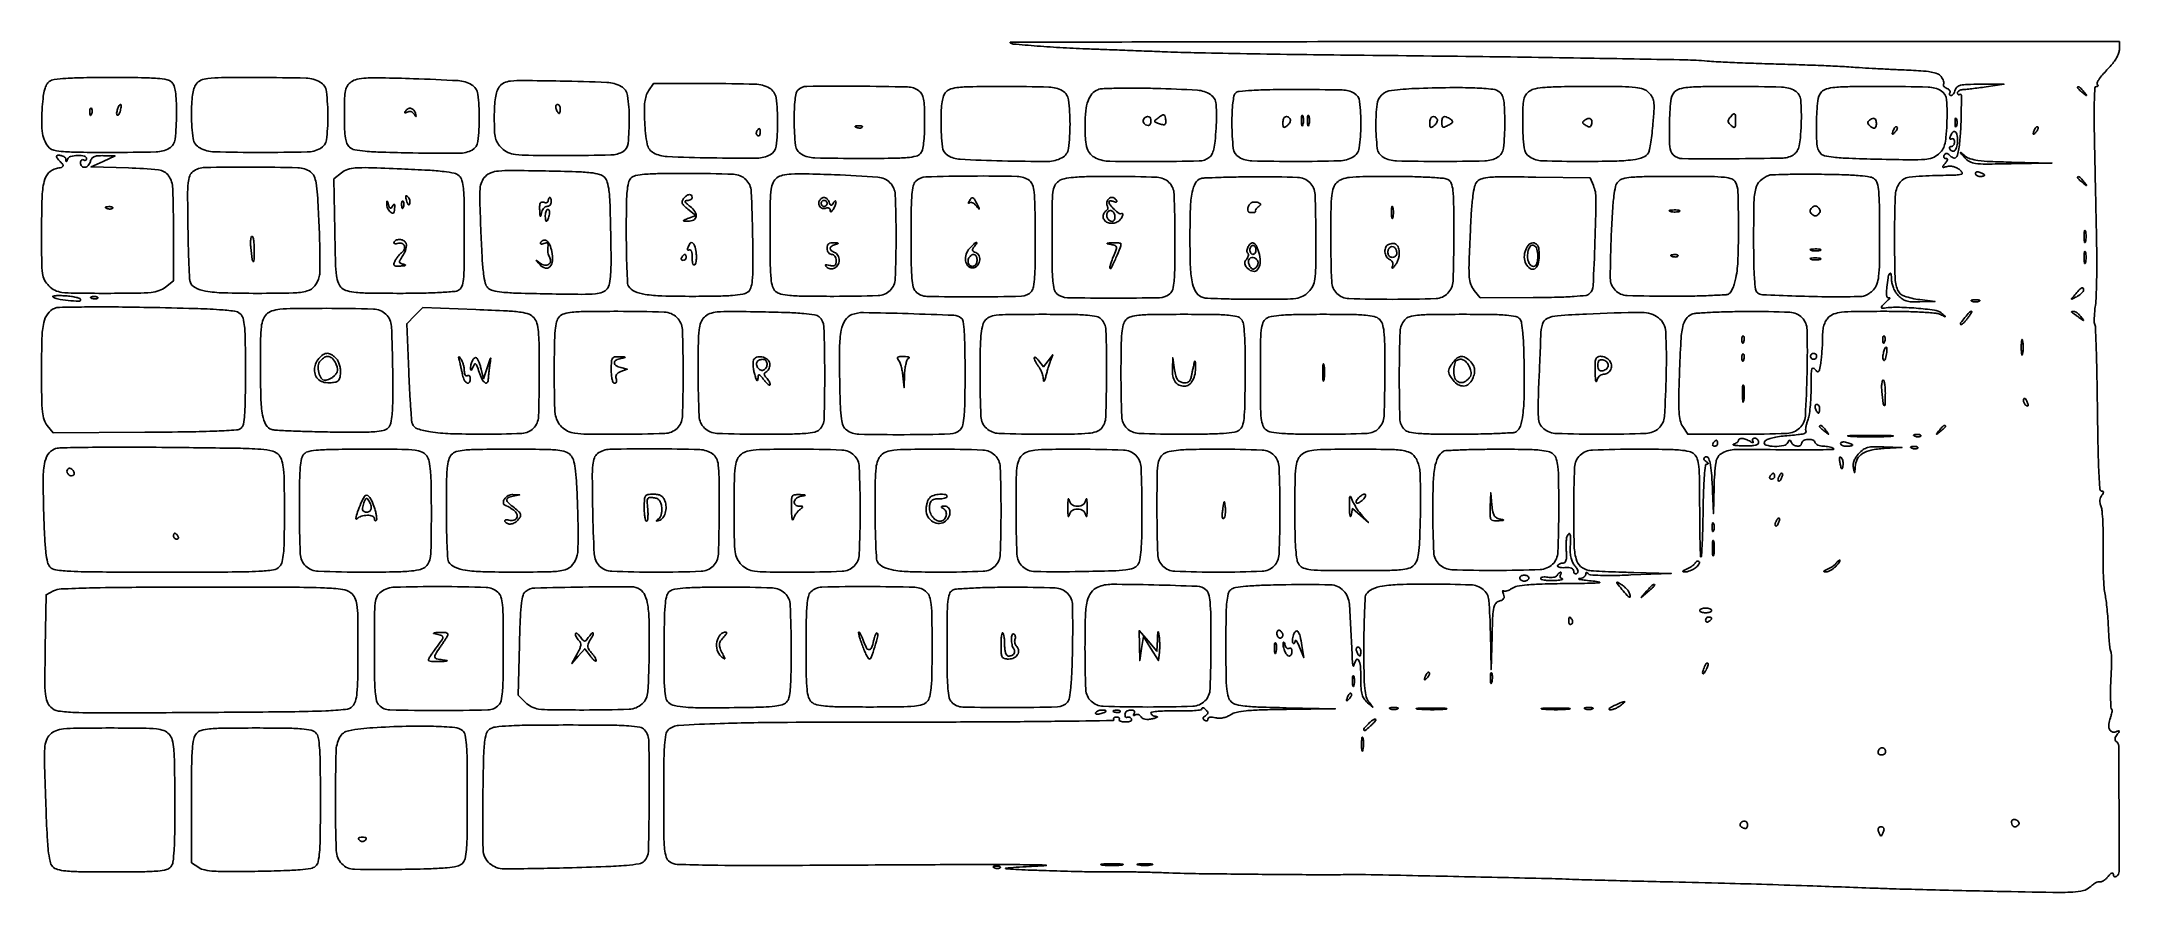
# Model space of a CAD drawing. Extents: x 7 to 700, y 0 to 284.
import ezdxf

# ---------------------------------------------------------------- set-up
doc = ezdxf.new("R2010")
doc.units = 0

msp = doc.modelspace()

# ---------------------------------------------------------------- linework, layer by layer
for points in [[(330.083333, 283.599332, 0.171923), (331.054457, 283.159456, 0.001577), (339.0721, 282.503456, 0.005603), (347.70319, 281.921895, 0.005312), (356.5, 281.521803, -0.00051), (361.441736, 281.344583, -0.000199), (368.2625, 281.090291, -0.000197), (375.64166, 280.809318, -0.000246), (382.5, 280.542089, 0.004444), (391.383916, 280.270619, 0.000965), (406.725, 279.967884, 0.001006), (424.481229, 279.687474, 0.000962), (442.5, 279.473854, -0.00061), (487.667011, 278.970187, -0.001086), (524.854432, 278.429319, -0.000587), (555.138784, 277.887486, -0.018944), (562.5, 277.467836, 0.011583), (565.488991, 277.253264, 0.001662), (571.6125, 276.976445, 0.001887), (578.858967, 276.700396, 0.001611), (586.5, 276.462841, -0.001454), (594.141033, 276.227692, -0.001703), (601.3875, 275.958877, -0.0015), (607.511277, 275.692416, -0.010459), (610.5, 275.490662, 0.006625), (613.185773, 275.288657, 0.001717), (617.515445, 275.035569, 0.001746), (622.45333, 274.781238, 0.00178), (627.361091, 274.563156, -0.005038), (633.7736, 274.236337, -0.027326), (637.231874, 273.834647, -0.053362), (639.310007, 273.24405, -0.139878), (640.522415, 272.300232, -0.035422), (640.985127, 271.563109, -0.044085), (641.30126, 270.818769, -0.050176), (641.441431, 270.171453, -0.168198), (641.347942, 269.753966, 0.195103), (641.290287, 269.414446, 0.113795), (641.470237, 269.03592, 0.081807), (641.869526, 268.67341, 0.051922), (642.430874, 268.388152, -0.061252), (642.985664, 268.093118, -0.092131), (643.368432, 267.703042, -0.120855), (643.522492, 267.283155, -0.167719), (643.435239, 266.895215, 0.081958), (643.294612, 266.553126, 0.160481), (643.321316, 266.262969, 0.182763), (643.508849, 266.070172, 0.109865), (643.824352, 266, 0.165965), (644.220962, 266.135376, 0.065152), (644.633844, 266.550398, 0.055008), (644.999613, 267.156754, 0.044305), (645.256719, 267.873694, -0.155963), (645.879931, 268.856317, -0.119743), (647.026759, 269.421371, -0.048432), (649.158597, 269.684179, -0.006709), (653.623351, 269.739779), (661.5, 269.732171), (655.5, 268.877897, -0.002598), (653.074541, 268.545411, -0.002958), (650.748438, 268.25284, -0.002683), (648.770785, 268.02673, -0.01656), (647.75, 267.949662, 0.054698), (647.080587, 267.847446, 0.072203), (646.514063, 267.604598, 0.089697), (646.133106, 267.265016, 0.167501), (646, 266.878834, 0.082755), (646.057549, 266.533506, 0.161378), (646.224743, 266.313695, 0.182184), (646.473691, 266.252741, 0.108746), (646.765082, 266.354812, -0.588216), (647.298156, 266.056741, -0.004086), (647.229495, 259.604643, -0.010947), (646.96751, 253.172331, -0.023647), (646.424428, 248.25, -0.02691), (645.963877, 246.099556, -0.176441), (645.338665, 245.212731, -0.290409), (644.499176, 245.177312, -0.065668), (643.312868, 246.087132, 0.047458), (642.768438, 246.536977, 0.150038), (642.321227, 246.674265, 0.181024), (641.927179, 246.526767, 0.075363), (641.553851, 246.087132, 0.085402), (641.386462, 245.671888, 0.164232), (641.426387, 245.319345, 0.180205), (641.665584, 245.084653, 0.105213), (642.063428, 245, -0.123275), (642.500101, 244.890676, -0.306899), (642.646128, 244.613321, -0.123702), (642.465242, 244.128463, -0.022377), (641.880287, 243.355754, 0.009429), (641.101833, 242.380941, 0.309876), (641.086391, 242.095392, 0.331932), (641.342854, 241.992107, 0.010175), (642.507842, 242.325174, -0.083822), (643.465751, 242.451931, -0.054994), (644.569478, 242.29012, -0.051035), (645.700832, 241.867596, -0.048744), (646.742033, 241.219419, -0.110704), (647.530589, 240.275684, -0.486993), (647.271242, 239.711426, -0.051803), (645.398451, 239.466433, -0.002233), (638.757643, 239.319652, 0.02501), (629.827327, 238.714651, 0.223574), (626.578084, 236.688536, 0.136504), (625.219433, 232.327075, 0.007664), (625, 218.011661, 0.00577), (625.146529, 205.314554, 0.093284), (626.030587, 201.148623, 0.216179), (628.267921, 199.064951, 0.050694), (633.385655, 197.90577), (638.5, 197.281596), (633.424314, 197.140798, -0.019368), (630.711834, 197.170632, -0.060463), (628.915712, 197.479887, -0.07912), (627.521921, 198.151785, -0.052423), (626.174314, 199.314451, -0.052162), (625.341828, 200.409624, -0.036865), (624.638705, 201.786871, -0.037342), (624.157814, 203.220281, -0.06234), (624, 204.481118, 0.038653), (623.841706, 206.525691, 0.690304), (623.389027, 206.621175, 0.10315), (622.828126, 205.152124, 0.015784), (622.427534, 202.029489, 0.013377), (622.290297, 200.051486, 0.069399), (622.395073, 198.964094, 0.21771), (622.73516, 198.528928, 0.241488), (623.264909, 198.526385, -0.369597), (623.412951, 198.490322, -0.337372), (623.408632, 198.330205, -0.034184), (622.899618, 197.77949, -0.009235), (622.019795, 196.979487, 0.018854), (621.08742, 196.098348, 0.076068), (620.631221, 195.464836, 0.315669), (620.676426, 195.142396, 0.245865), (621.019795, 195.021782, -0.038794), (625.852874, 195.345179, -0.017451), (632.210145, 195.054868, -0.012667), (638.303103, 194.407411, -0.136909), (640.55887, 193.444834, -0.000877), (641.906758, 192.361067, -0.349364), (641.931719, 192.249246, -0.412352), (641.833779, 192.215043, -0.000946), (640.315741, 192.944834, 0.092321), (638.722499, 193.378749, 0.00639), (634.05777, 193.701113, 0.008588), (628.286962, 193.92652, 0.005466), (621.565741, 194, 0.00268), (611.610206, 193.946641, 0.024153), (607.260352, 193.689634, 0.059548), (604.753902, 193.112627, 0.11049), (603, 192, 0.065263), (602.079319, 190.801532, 0.058858), (601.459633, 189.364507, 0.047785), (601.105817, 187.56419, 0.024065), (600.988994, 185.25, -0.010629), (600.939643, 183.157008, -0.007338), (600.798669, 180.790819, -0.007402), (600.595947, 178.518735, -0.015004), (600.356533, 176.740022, -0.007879), (599.953892, 174.521776, -0.142691), (599.625336, 173.888801, -0.416872), (599.194039, 173.880773, -0.041948), (598.447036, 174.740022, 0.230644), (597.835151, 175.062986, 0.365405), (597.396487, 174.716613, 0.046546), (597.202303, 172.93784, 0.004293), (597.170677, 168.5, -0.012382), (597.094453, 165.229398, -0.012977), (596.856292, 162.017537, -0.012719), (596.508779, 159.260902, -0.054781), (596.084026, 157.666084, 0.021393), (595.697422, 156.52612, 0.027195), (595.444382, 155.444489, 0.027125), (595.334595, 154.543071, 0.15639), (595.448857, 154.082751, -0.348819), (595.385743, 153.548865, -0.141029), (594.698832, 153.172113, -0.029333), (592.854325, 152.869124, -0.002226), (587.8231, 152.36579, 0.017702), (585.398919, 152.047233, 0.034615), (583.50525, 151.593319, 0.043151), (582.169849, 151.043284, 0.183889), (581.604485, 150.411688, 0.444871), (582.144662, 149.350259, 0.060621), (584.924929, 148.95339, 0.049816), (588.054198, 149.200663, 0.243594), (589.416667, 150.25, -0.029131), (589.744495, 150.85747, -0.260055), (590, 151, -0.260055), (590.255505, 150.85747, -0.029131), (590.583333, 150.25, 0.152472), (591.334689, 149.425874, 0.105904), (592.539953, 149.029243, 0.140516), (593.578113, 149.209916, 0.287361), (594, 149.883369, -0.270421), (594.5296, 150.790974, -0.100324), (595.989988, 151.265871, -0.095687), (597.569563, 151.145, -0.23869), (598.404032, 150.389492, 0.121951), (598.775849, 149.856495, 0.064098), (599.45076, 149.403665, 0.057885), (600.306489, 149.093916, 0.056296), (601.218615, 148.984687, -0.027843), (602.177088, 148.924817, -0.024152), (603.170295, 148.758058, -0.024881), (604.05584, 148.518313, -0.06279), (604.658983, 148.234687, -0.736234), (604.582055, 147.949465, -0.003446), (600.039993, 147.807735, -0.006675), (594.327494, 147.745169, -0.003626), (587.307251, 147.812921, 0.006058), (571.99279, 147.886223, 0.123123), (567.53452, 146.736705, 0.237837), (565.460054, 143.745991, 0.029408), (564.801303, 135.595012), (564.602606, 126.5), (564.298273, 134, 0.007649), (563.961488, 140.023531, 0.03475), (563.469239, 143.500907, 0.086838), (562.783947, 145.200168, 0.413334), (561.86392, 145.415898, 0.089035), (561.47657, 145.06843, 0.213953), (561.386768, 144.70221, 0.160175), (561.599194, 144.312195, 0.047443), (562.143237, 143.890313, -0.033178), (562.599243, 143.557054, -0.138395), (562.789012, 143.278661, -0.353623), (562.720746, 143.095372, -0.130755), (562.436378, 143.015313, 0.375898), (561.937659, 142.565837, 0.008557), (561.588928, 139.126763, 0.012701), (561.313287, 134.423808, 0.004727), (561.156428, 127.803383, -0.002852), (561.039592, 121.944041, -0.004536), (560.865569, 116.932695, -0.001179), (560.664375, 112.575454, -0.186337), (560.47005, 112.136716, -0.655875), (560.279216, 112.211964, -0.001231), (560.138077, 116.65505, -0.004653), (560.03365, 121.878772, -0.002671), (560, 128.178346, 0.002824), (559.945748, 137.782777, 0.022261), (559.697254, 142.230513, 0.05115), (559.173402, 144.781497, 0.133404), (558.171259, 146.345012, 0.126698), (556.48927, 147.228194, 0.036159), (553.554699, 147.69928, 0.018668), (548.660254, 147.942015, 0.003055), (539.171259, 148, 0.009171), (524.227301, 147.725866, 0.184018), (520.105656, 145.980116, 0.193588), (518.294775, 141.965453, 0.010324), (518, 127.69113, 0.005936), (518.135575, 116.272578, 0.055077), (518.793053, 111.387578, 0.151404), (520.298264, 108.901122, 0.138375), (523, 107.592988, 0.02906), (524.589931, 107.404814, 0.002865), (528.4375, 107.196948, 0.00361), (533.0304, 107.008425, 0.002855), (538, 106.868773), (550.5, 106.588926), (537, 106.044463, -0.005607), (531.251799, 105.877172, -0.012469), (526.872755, 105.908066, -0.008729), (523.543472, 106.072829, -0.221064), (522.765313, 106.5, 0.047673), (522.454961, 106.847561, 0.273631), (522.223245, 106.89754, 0.268886), (522.064801, 106.71823, 0.04656), (522.015313, 106.25, -0.166917), (521.839998, 105.759134, -0.083939), (521.343561, 105.315315, -0.068301), (520.611847, 104.983608, -0.052776), (519.75, 104.823413, 0.741776), (519.719679, 104.685254, 0.084893), (520.217188, 104.508694, 0.014904), (521.950622, 104.261165, 0.004972), (524.5, 104, -0.026136), (526.625073, 103.690983, -0.865619), (526.612482, 103.452981, -0.01854), (523.579533, 103.289392, -0.001448), (515.472506, 103.176587, 0.004163), (507.447606, 103.021336, 0.015668), (502.424539, 102.724609, 0.022839), (499.112732, 102.271376, 0.107748), (497.353868, 101.535305, -0.035239), (496.503082, 101.024667, -0.049033), (495.676009, 100.701852, -0.059531), (494.98737, 100.594098, -0.208363), (494.578509, 100.754825, 0.217245), (494.396191, 100.822941, 0.393383), (494.295835, 100.715418, 0.073795), (494.356184, 100.304933, 0.01828), (494.577028, 99.659864, -0.0698), (494.775514, 98.800679, -0.159832), (494.626201, 98.161031, -0.142099), (494.108183, 97.685956, -0.051069), (493.161619, 97.332013, 0.160981), (491.994641, 96.575757, 0.118745), (491.33405, 95.173265, 0.040009), (490.990763, 92.41524, 0.003831), (490.745494, 85.641668), (490.427512, 74.5), (490.213756, 86.75, 0.01654), (489.663101, 97.639262, 0.205746), (487.760409, 101.211321, 0.161006), (483.634988, 102.746564, 0.009248), (469.934259, 103, 0.006487), (459.805652, 102.868589, 0.033335), (454.21663, 102.349601, 0.065279), (450.825316, 101.339025, 0.141453), (448.765313, 99.600296, 0.134516), (448.469901, 98.712738, 0.002775), (448.241942, 93.999467, 0.006293), (448.074385, 88.45146, 0.004168), (448.015313, 82.078741, 0.003164), (448.065188, 72.836278, 0.020445), (448.310408, 68.179432, 0.041909), (448.812199, 65.378375, 0.11012), (449.75, 63.578741, -0.000496), (451.017861, 62.069675, -0.525102), (450.998486, 61.999474, -0.264805), (450.888577, 62.019846, -0.000387), (449.25, 63.404988, -0.06556), (448.083985, 64.6889, -0.085238), (447.413711, 66.126369, -0.054064), (447.087485, 68.170854, -0.012553), (447, 71.654988, 0.021317), (446.831152, 75.61368, 0.106761), (446.183284, 77.723226, 0.589721), (445.413185, 77.718957, 0.077485), (444.705733, 75.75, -0.508864), (444.522553, 75.663966, -0.228396), (444.33756, 75.923438, -0.026103), (444.170786, 77.329177, -0.007668), (444.06094, 79.5, 0.008446), (443.186859, 96.257418, 0.174147), (441.187916, 100.808694, 0.198764), (436.836329, 102.75046, 0.011528), (421.961213, 102.813512, 0.004095), (413.882035, 102.595283, 0.014156), (408.658543, 102.26312, 0.017738), (405.156154, 101.814884, 0.133519), (403.650431, 101.127555, 0.159763), (402.758305, 99.705392, 0.03874), (402.29388, 96.932802, 0.019269), (402.055165, 92.161667, 0.002864), (402, 82.532543, 0.002693), (402.053807, 72.543991, 0.021112), (402.299783, 67.906532, 0.047888), (402.812656, 65.25282, 0.138021), (403.800311, 63.680716, 0.12594), (405.438784, 62.817263, 0.03226), (408.415604, 62.306443, 0.018266), (413.253681, 61.972486, 0.003504), (422.050311, 61.749163), (438.5, 61.446869), (422.214817, 61.223435, 0.003896), (413.714834, 61.04056, 0.017057), (408.700182, 60.722136, 0.028219), (405.461256, 60.219541, 0.092682), (403.472102, 59.389764, -0.047445), (402.279451, 58.76092, -0.048873), (401.001326, 58.3757, -0.050634), (399.717358, 58.254797, -0.059723), (398.507285, 58.408816, 0.032851), (397.479153, 58.596144, 0.073045), (396.6855, 58.571307, 0.123082), (396.188359, 58.348075, 0.22988), (396, 57.960035, -0.122191), (395.911812, 57.604561, -0.18776), (395.674888, 57.399579, -0.150903), (395.316577, 57.384342, -0.074268), (394.893237, 57.565983, -0.077204), (394.473772, 57.924834, -0.220194), (394.371769, 58.285602, -0.171082), (394.577068, 58.66427, -0.045414), (395.134878, 59.083359, 0.05041), (395.75984, 59.562721, 0.193447), (395.961785, 59.998924, 0.172288), (395.816026, 60.487696, 0.038607), (395.241641, 61.158359, 0.036567), (394.764026, 61.570794, 0.102426), (394.365079, 61.756206, 0.239822), (394.113212, 61.694612, 0.218754), (394.001182, 61.45, -0.374199), (393.671312, 61.069997, -0.012968), (391.567988, 60.829532, -0.018004), (388.843026, 60.687996, -0.009881), (385.501182, 60.700932, 0.009873), (382.156762, 60.713931, 0.018036), (379.432135, 60.572323, 0.01303), (377.330754, 60.331608, 0.373746), (377, 59.950932, 0.17214), (377.132047, 59.578752, 0.085319), (377.514063, 59.244581, 0.068566), (378.080497, 58.997347, 0.051828), (378.75, 58.881685, -0.119513), (379.1028, 58.770459, -0.557018), (379.104687, 58.599885, -0.072739), (378.562855, 58.357781, -0.01343), (377.5, 58.088508, -0.031364), (376.124053, 57.868486, -0.065607), (375.042329, 57.906546, -0.089513), (374.236678, 58.195843, -0.12422), (373.68854, 58.727855, 0.081797), (373.295973, 59.178724, 0.092165), (372.794363, 59.457576, 0.10072), (372.263337, 59.523114, 0.119466), (371.784031, 59.366524, -0.035505), (371.369475, 59.149332, -0.340386), (371.188127, 59.194587, -0.28369), (371.163993, 59.399528, -0.029494), (371.404508, 59.845492, 0.118633), (371.56069, 60.320902, 0.22285), (371.422254, 60.691741, 0.146455), (370.974038, 60.927448, 0.048361), (370.225684, 61, 0.075368), (369.502676, 60.890394, 0.088961), (368.889211, 60.572297, 0.100709), (368.479113, 60.09925, 0.129084), (368.333333, 59.543989, 0.052244), (368.388271, 59.019649, 0.113411), (368.557827, 58.654426, 0.18716), (368.808341, 58.504173, 0.182949), (369.097568, 58.560301, -0.132021), (369.437411, 58.662103, -0.100584), (369.821818, 58.595337, -0.087971), (370.192454, 58.369141, -0.073577), (370.489919, 58.016312, -0.248009), (370.516663, 57.619914, -0.171595), (370.20112, 57.287069, -0.084384), (369.502387, 57.067994, -0.033877), (368.5, 57, -0.030433), (367.531466, 57.059005, -0.063983), (366.802303, 57.244792, -0.122632), (366.421001, 57.517768, -0.325574), (366.396994, 57.833333, 0.156081), (366.475617, 58.149258, 0.191391), (366.345951, 58.421875, 0.128073), (366.003629, 58.606168, 0.059847), (365.5, 58.666667, 0.059847), (364.996371, 58.606168, 0.128073), (364.654049, 58.421875, 0.191391), (364.524383, 58.149258, 0.156081), (364.603006, 57.833333, -0.5826), (364.415644, 57.491574, -0.000202), (346.222846, 57.23946, -0.002067), (325.741588, 57.04863, -0.001224), (301.309017, 56.981849, 0.000978), (255.802969, 56.879883, 0.006652), (233.330468, 56.486552, 0.007196), (219.470355, 55.859696, 0.176809), (216, 54.353072, 0.163708), (215.195558, 52.832731, 0.023495), (214.785587, 49.288217, 0.014507), (214.556048, 43.429602, 0.002537), (214.5, 32.383674, 0.001823), (214.546458, 19.642822, 0.02083), (214.792218, 14.62587, 0.058219), (215.356678, 11.936829, 0.154698), (216.5, 10.36931, 0.151376), (219.009858, 9.50067, 0.004467), (230.306594, 9.231939, 0.004607), (248.651012, 9.128568, 0.000609), (287.5, 9.314949, -0.000769), (313.03953, 9.429312, -0.001844), (331.971875, 9.41513, -0.004038), (341.997326, 9.28967, -0.967597), (342, 9.073077, 0.00231), (336.506955, 8.798756, 0.004288), (332.053125, 8.517374, 0.00218), (328.516073, 8.247936, 0.824739), (328.5, 8.103885, 0.061615), (329.247595, 7.968195, 0.001396), (332.878125, 7.773117, 0.003115), (337.137603, 7.582769, 0.002102), (342, 7.416291, 0.000199), (351.610241, 7.131523, 0.003219), (354.84883, 7.057712, 0.004585), (357.776518, 7.036696, 0.000601), (364, 7.056579, -0.004548), (367.67568, 7.039308, -0.001853), (372.675, 6.951813, -0.001833), (378.047902, 6.818156, -0.002338), (383, 6.653622, 0.006393), (393.086423, 6.400363, 0.000877), (414.116968, 6.178205, 0.000686), (435.473948, 6.019394, 0.010054), (443, 6.125104, -0.013835), (446.550808, 6.148134, -0.00009), (477.890455, 5.478592, -0.000238), (507.247256, 4.832151, -0.004446), (516.5, 4.541662, 0.003017), (520.713545, 4.397321, 0.000411), (529.521875, 4.156029, 0.000473), (539.957875, 3.88863, 0.0004), (551, 3.624992, -0.000689), (568.317073, 3.201509, -0.001259), (582.442279, 2.800998, -0.001099), (597.780486, 2.293671, -0.000401), (619.5, 1.510036, 0.002323), (625.536855, 1.315459, 0.000536), (635.709685, 1.045786, 0.000554), (647.427129, 0.760723, 0.000541), (659.235098, 0.499326, 0.001114), (677.817657, 0.149492, 0.015957), (684.433738, 0.250821, 0.048214), (687.965177, 0.76137, 0.128219), (690.189849, 1.962245, -0.029034), (691.114857, 2.72876, -0.036276), (692.058661, 3.32232, -0.039351), (692.894339, 3.685749, -0.164795), (693.434802, 3.688399, 0.172548), (693.94802, 3.698656, 0.049827), (694.669069, 4.057053, 0.043725), (695.456623, 4.653582, 0.034684), (696.196781, 5.423316, -0.023882), (696.923566, 6.212551, -0.092658), (697.472125, 6.583047, -0.286439), (697.803523, 6.5334, -0.212814), (697.966731, 6.190983, 0.082487), (698.054056, 5.736947, 0.156116), (698.281498, 5.446505, 0.17802), (698.611406, 5.364241, 0.111862), (698.99156, 5.494784, 0.259731), (699.89694, 7.117234, 0.001104), (699.866541, 28.049696, 0.001109), (699.743497, 48.977936, 0.257773), (698.826408, 50.607286, -0.188152), (698.566905, 50.95202, -0.111592), (698.540298, 51.472779, -0.079847), (698.758855, 52.10967, -0.048136), (699.201442, 52.776258, 0.008325), (699.922992, 53.695153, 0.258232), (699.96304, 53.972114, 0.397919), (699.760615, 54.070286, 0.013078), (698.832759, 53.750373, -0.179705), (697.528317, 53.747029, -0.212114), (696.650125, 54.60043, -0.127214), (696.433696, 56.273935, -0.059787), (696.964208, 58.405861, 0.018419), (697.283646, 59.349253, 0.026387), (697.490837, 60.207454, 0.024801), (697.584921, 60.902524, 0.221087), (697.481778, 61.184888, -0.187493), (697.133896, 61.975081, -0.00717), (697.036877, 65.241222, -0.01167), (697.068941, 69.257703, -0.007101), (697.284976, 74, 0.009518), (697.373654, 76.178185, 0.012407), (697.367352, 78.173291, 0.010069), (697.28774, 79.826842, 0.102947), (697.103573, 80.483543, -0.089541), (696.890257, 81.173173, -0.005972), (696.663247, 83.239255, -0.008459), (696.462584, 85.724292, -0.006223), (696.321158, 88.483543, 0.008505), (696.154671, 91.465378, 0.007115), (695.879197, 94.623149, 0.007192), (695.544641, 97.503549, 0.019465), (695.198754, 99.531433, -0.034405), (694.882479, 101.790797, -0.007423), (694.663553, 105.734894, -0.007714), (694.548127, 110.318527, -0.007301), (694.570787, 114.988439, 0.007755), (694.588745, 119.54022, 0.009666), (694.458115, 123.767049, 0.008146), (694.223157, 127.294053, 0.070243), (693.87505, 128.828643, -0.040563), (693.543173, 129.973123, -0.065254), (693.471392, 130.984766, -0.075978), (693.660174, 131.865494, -0.082664), (694.100949, 132.621637, 0.033475), (694.516803, 133.197053, 0.116759), (694.662745, 133.628172, 0.255918), (694.549699, 133.890317, 0.167176), (694.230821, 134, -0.390141), (693.490075, 134.681762, -0.008864), (693.150069, 139.892836, -0.007586), (692.861807, 148.826895, -0.000807), (692.540089, 169.622917, 0.002443), (692.401514, 177.015928, 0.003804), (692.202474, 183.38612, 0.001167), (691.975271, 188.900714, 0.121874), (691.762849, 189.622917, -0.130366), (691.59582, 190.227974, -0.011035), (691.615369, 191.857982, -0.01405), (691.738071, 193.82944, -0.010406), (691.980146, 196, 0.023572), (692.243163, 199.096297, 0.004831), (692.396557, 204.584375, 0.005076), (692.448471, 210.971075, 0.004751), (692.373217, 217.5, -0.00001), (692.217674, 224.902985, -0.000005), (692.026522, 234.014063, -0.000005), (691.832087, 243.291196, -0.000008), (691.665503, 251.25, -0.003842), (691.562893, 259.007104, -0.010513), (691.647765, 264.488514, -0.006006), (691.845425, 268.559144, -0.396594), (692.313808, 269, 0.061545), (692.662088, 269.043033, 0.183822), (692.855672, 269.178176, 0.24766), (692.877913, 269.375559, 0.103379), (692.726778, 269.606556, -0.28291), (692.570467, 270.262349, -0.073074), (693.077955, 271.278176, -0.029749), (694.376758, 272.922, -0.004295), (697.25, 276.089325, 0.036527), (698.302413, 277.411391, 0.032919), (699.192188, 278.917937, 0.034474), (699.807659, 280.37876, 0.082644), (700, 281.534478), (700, 284), (514.833333, 284, 0.000203), (443.859376, 283.971217, 0.000339), (384.181771, 283.882304, 0.000007), (330.149611, 283.764399, 0.674481)], [(9.570126, 270.674936, 0.111132), (8.681233, 269.657495, 0.057028), (8.045466, 268.078501, 0.037183), (7.585733, 265.744933, 0.01219), (7.250388, 262.255422, 0.015694), (7.038925, 256.977184, 0.044219), (7.332789, 253.299056, 0.064504), (8.151731, 250.62261, 0.090152), (9.57293, 248.569927, 0.148569), (11.146778, 247.729611, 0.029613), (14.340608, 247.291812, 0.01649), (19.677183, 247.056636, 0.002766), (29.916441, 247, 0.005912), (45.236533, 247.181149, 0.125706), (49.576751, 248.399872, 0.238776), (51.543126, 251.413193, 0.027357), (52, 259.757312, 0.008122), (51.925906, 264.318408, 0.028438), (51.663656, 267.245786, 0.045185), (51.192926, 269.198807, 0.115148), (50.428571, 270.428571, 0.148374), (48.85466, 271.269695, 0.029753), (45.668119, 271.708067, 0.016537), (40.342501, 271.943357, 0.00277), (30.119701, 272, 0.003469), (20.936919, 271.936285, 0.012629), (15.110212, 271.708143, 0.015749), (11.224111, 271.334366, 0.126668)], [(58.556704, 269.777494, 0.08089), (57.840104, 268.29244, 0.035122), (57.364681, 266.145643, 0.026007), (57.085816, 263.241324, 0.010931), (57, 259.316449, 0.037516), (57.578853, 251.612568, 0.236548), (59.7824, 248.490136, 0.116677), (64.612863, 247.208317, 0.00677), (79.997432, 247, 0.005444), (95.560122, 247.169441, 0.115939), (99.996214, 248.314559, 0.243924), (102.002656, 251.19255, 0.032591), (102.5, 258.814489, 0.029921), (101.990709, 267.317382, 0.237427), (99.876982, 270.502667, 0.123998), (95.223654, 271.80038, 0.006308), (79.401716, 272, 0.001791), (66.98323, 271.95552, 0.024769), (62.498756, 271.701017, 0.077919), (60.11984, 271.063734, 0.136467)], [(110.25, 270.540412, 0.086236), (109.016152, 269.254911, 0.097823), (108.355073, 267.68179, 0.044921), (108.064144, 265.118606, 0.00581), (108, 259.598284, 0.00711), (108.070318, 254.65348, 0.032879), (108.339147, 251.807301, 0.060018), (108.861151, 249.990607, 0.111047), (109.75, 248.747876, 0.1355), (111.439208, 247.912289, 0.024974), (114.912987, 247.422504, 0.015194), (120.558372, 247.084795, 0.002906), (130.827808, 246.842888, 0.005429), (146.272018, 246.736606, 0.121314), (150.58105, 247.815904, 0.246503), (152.535989, 250.670037, 0.029304), (153, 258.580346, 0.032537), (152.486819, 266.458095, 0.230403), (150.435727, 269.568306, 0.11985), (145.905668, 270.951417, 0.006623), (131, 271.615468, 0.002581), (120.426042, 271.891637, 0.01818), (115.279628, 271.81234, 0.038342), (112.214988, 271.416634, 0.107612)], [(159.610259, 268.853954, 0.076161), (158.867768, 267.351501, 0.037316), (158.374928, 265.268799, 0.027662), (158.088414, 262.482091, 0.011787), (158, 258.732039, 0.008894), (158.080601, 254.201085, 0.049756), (158.406881, 251.798992, 0.083696), (159.12337, 250.111106, 0.054293), (160.454545, 248.454545, 0.088707), (162.51773, 247.017309, 0.079577), (165.030764, 246.314558, 0.02662), (169.452252, 246.046152, 0.001851), (181.919362, 246, 0.005126), (196.894565, 246.153518, 0.127419), (200.835173, 247.260991, 0.241901), (202.612643, 250.042243, 0.0235), (203, 258.279271, 0.036502), (202.4394, 265.9481, 0.235544), (200.285062, 269.03971, 0.114714), (195.534983, 270.360033, 0.006328), (180.007576, 270.826461, 0.001716), (167.647559, 270.998821, 0.026736), (163.417869, 270.817062, 0.089012), (161.174391, 270.186585, 0.127755)], [(209.416577, 267.513024, 0.068711), (208.643287, 265.882457, 0.046334), (208.207254, 263.866639, 0.031276), (208.047738, 261.114243, 0.010186), (208.149591, 257.04267, 0.035067), (208.995255, 249.752575, 0.227156), (211.122072, 246.849772, 0.112897), (215.613618, 245.621672, 0.00622), (230.283668, 245.187025, 0.005783), (245.612104, 245.100966, 0.121347), (250.014508, 246.213197, 0.244476), (252.0156, 249.123948, 0.030692), (252.5, 257.007742, 0.033445), (251.949106, 265.234387, 0.23533), (249.761894, 268.459174, 0.121884), (244.965039, 269.786722, 0.006856), (229.412269, 270), (211.046106, 270)], [(259.2, 267.8, 0.148425), (258.679019, 266.824906, 0.020133), (258.31561, 264.510399, 0.019262), (258.075874, 261.401622, 0.009612), (258, 257.454988, 0.029301), (258.474545, 249.364291, 0.240076), (260.46435, 246.382196, 0.122542), (264.855325, 245.17977, 0.005855), (280.206296, 245, 0.00258), (290.652013, 245.053903, 0.018127), (295.734813, 245.290786, 0.036559), (298.668226, 245.751866, 0.16371), (300.127555, 246.653695, 0.112486), (300.749509, 247.882064, 0.028926), (301.165252, 250.081372, 0.022645), (301.421151, 253.131161, 0.009607), (301.5, 257.234306, 0.006713), (301.432917, 262.230501, 0.039673), (301.155888, 264.830333, 0.080985), (300.5779, 266.428223, 0.108101), (299.55887, 267.580611, 0.153077), (295.814992, 268.852854, 0.004586), (279.11019, 269.096904, 0.003874), (262.193915, 269.057799, 0.196299)], [(308.654988, 267.171259, 0.096549), (307.851771, 265.840547, 0.047881), (307.352703, 263.925008, 0.030623), (307.078464, 261.134351, 0.009183), (307, 256.862389, 0.026868), (307.42724, 248.917282, 0.230563), (309.266311, 245.988159, 0.127303), (313.336692, 244.712549, 0.006422), (327.359015, 244.184983, 0.006825), (342.637199, 244.015206, 0.124254), (347.321083, 245.210094, 0.240127), (349.46573, 248.328517, 0.032791), (350, 256.466349, 0.030801), (349.503824, 264.513147, 0.237071), (347.468132, 267.561979, 0.123332), (342.990204, 268.806627, 0.006421), (327.932481, 269, 0.00257), (317.619962, 268.946996, 0.021079), (312.924353, 268.700578, 0.049012), (310.253751, 268.179968, 0.137038)], [(359.235455, 267.942916, 0.126066), (357.332701, 266.570156, 0.087795), (356.010852, 264.260761, 0.061174), (355.243139, 260.867903, 0.025689), (355.013655, 256.1849, 0.01509), (355.175637, 251.214679, 0.063417), (355.736921, 248.287041, 0.107935), (356.831436, 246.423802, 0.099605), (358.631807, 245.121898, 0.102469), (363.318421, 244.057626, 0.006006), (378.021719, 243.953762, 0.004588), (393.041777, 244.16591, 0.1532), (396.407601, 245.308778, 0.120843), (397.311742, 246.384601, 0.056456), (397.932408, 248.108473, 0.033767), (398.376608, 250.771308, 0.00901), (398.719324, 255.058778, 0.031359), (398.711643, 263.112942, 0.235451), (396.852072, 266.315065, 0.131586), (392.477744, 267.767188, 0.007905), (378.5, 268.369146, 0.005183), (371.82302, 268.481754, 0.007155), (365.82854, 268.434928, 0.004745), (360.818951, 268.276518, 0.083462)], [(405.2, 266.8, 0.148425), (404.679019, 265.824906, 0.020133), (404.31561, 263.510399, 0.019262), (404.075874, 260.401622, 0.009612), (404, 256.454988, 0.028376), (404.458646, 248.37978, 0.236462), (406.40062, 245.40185, 0.12645), (410.677071, 244.186144, 0.006352), (425.328741, 244, 0.007111), (439.806204, 244.205899, 0.120472), (444.374816, 245.461604, 0.23437), (446.462045, 248.497189, 0.035494), (447, 256.065741, 0.025264), (446.597325, 264.030038, 0.244651), (444.799284, 266.768986, 0.12319), (440.811311, 267.850666, 0.00493), (425.664816, 268, 0.00349), (416.645962, 267.93704, 0.011153), (410.632359, 267.718855, 0.01027), (406.437235, 267.386285, 0.173137)], [(465, 268.322412, 0.021205), (457.236158, 267.704094, 0.159385), (453.941161, 266.160965, 0.178131), (452.387905, 263.058214, 0.027899), (452, 256.111722, 0.031819), (452.492669, 248.3779, 0.236406), (454.487802, 245.407904, 0.122768), (458.871511, 244.191505, 0.00659), (473.401716, 244, 0.006178), (488.325755, 244.184398, 0.127449), (492.607529, 245.407494, 0.236916), (494.549546, 248.412319, 0.027136), (495, 256.706296, 0.007511), (494.929415, 261.404581, 0.031801), (494.666443, 264.205106, 0.055977), (494.17319, 265.994005, 0.124809), (493.348063, 267.127555, 0.149187), (491.067578, 268.083831, 0.014687), (485.061208, 268.514003, 0.014318), (476.671142, 268.627189, 0.005481)], [(503.222506, 267.443296, 0.091283), (502.004583, 266.206529, 0.099146), (501.350654, 264.651237, 0.04448), (501.062969, 262.081007, 0.005641), (501, 256.5, 0.028441), (501.453061, 248.54146, 0.226059), (503.352651, 245.500606, 0.134531), (507.503391, 244.215177, 0.008216), (520.597506, 244, 0.005064), (531.649366, 244.11194, 0.027061), (537.662192, 244.559907, 0.052238), (541.201078, 245.399175, 0.191378), (542.907563, 246.882103, 0.072599), (543.270674, 247.93447, 0.008185), (543.701393, 250.429612, 0.009785), (544.109401, 253.43348, 0.007802), (544.435258, 256.68679, 0.006748), (544.779114, 261.540346, 0.047611), (544.689513, 263.902239, 0.093954), (544.168316, 265.472762, 0.069515), (543.06321, 266.93679, 0.109821), (541.23682, 268.098792, 0.061139), (538.653922, 268.691971, 0.02356), (534.11283, 268.948842, 0.002349), (523.222506, 269, 0.003275), (513.78759, 268.938196, 0.016146), (508.474125, 268.696854, 0.027519), (505.137273, 268.251425, 0.106218)], [(551.654988, 267.171259, 0.16264), (550.355436, 264.206477, 0.017241), (549.926077, 256.570689, 0.016292), (550.009535, 248.90614, 0.187639), (551.2, 246.2, 0.196299), (554.193899, 244.942207, 0.003874), (571.110182, 244.903098, 0.004586), (587.814987, 245.147142, 0.153076), (591.55887, 246.419374, 0.10845), (592.567415, 247.561482, 0.070826), (593.198763, 249.209227, 0.037992), (593.590442, 251.826638, 0.007881), (593.85489, 256.474732, 0.030656), (593.69166, 264.545782, 0.247068), (591.766976, 267.575503, 0.124642), (587.337608, 268.812856, 0.006101), (572, 269, 0.002363), (561.006363, 268.948049, 0.020051), (556.072844, 268.703401, 0.047022), (553.286354, 268.185914, 0.140319)], [(600.654988, 267.171259, 0.160899), (599.354836, 264.232283, 0.019396), (598.934074, 257.066533, 0.019763), (599.07514, 249.890829, 0.152436), (600.25, 246.785745, 0.171423), (601.612572, 245.918156, 0.030423), (604.641836, 245.408711, 0.017378), (609.724036, 245.047088, 0.002993), (619.380053, 244.754448, 0.002209), (630.563185, 244.531941, 0.02424), (635.049973, 244.680037, 0.064721), (637.644009, 245.234911, 0.094682), (639.654852, 246.409832, 0.066609), (640.93765, 247.871886, 0.079617), (641.697912, 249.537217, 0.046133), (642.139137, 252.001565, 0.009035), (642.440511, 256.5, 0.029406), (642.359885, 264.587335, 0.247769), (640.502693, 267.585997, 0.127167), (636.188816, 268.815017, 0.006143), (621.131935, 269, 0.002339), (610.05408, 268.94817, 0.019931), (605.091176, 268.703728, 0.046781), (602.290301, 268.186627, 0.140711)], [(688.127555, 267.25, -0.001576), (689.00764, 266.120493, -0.377591), (689, 266, -0.377591), (688.879507, 265.99236, -0.001576), (687.75, 266.872445, -0.012436), (687.079598, 267.425681, -0.017649), (686.514063, 267.952641, -0.013803), (686.08115, 268.410139, -0.184603), (686, 268.622445, -0.307699), (686.193395, 268.90695, -0.241985), (686.573889, 268.869516, -0.065617), (687.23668, 268.306759, -0.017685)], [(23.683114, 259.8125, -0.054073), (23.461564, 259.395823, -0.470617), (23.279315, 259.37858, -0.168741), (23.137993, 259.670344, -0.018894), (23.078947, 260.416667, -0.028489), (23.089945, 261.112848, -0.077125), (23.200665, 261.592839, -0.208169), (23.385309, 261.77538, -0.296942), (23.604167, 261.729167, -0.126455), (23.797407, 261.402231, -0.060344), (23.876576, 260.916927, -0.05415), (23.839148, 260.359369, -0.051402)], [(33.279377, 260.960337, -0.027385), (33.039435, 260.212661, -0.055867), (32.756817, 259.665682, -0.101575), (32.4811, 259.393026, -0.354513), (32.249458, 259.417209, -0.237878), (32.033848, 260.071508, -0.038928), (32.342749, 261.411477, -0.03858), (32.848821, 262.67298, -0.285434), (33.374996, 263, -0.382544), (33.512617, 262.876657, -0.039062), (33.527486, 262.400849, -0.033279), (33.452526, 261.742548, -0.018968)], [(131.763631, 259.9375, -0.006481), (131.971487, 259.127114, -0.454428), (131.899736, 259.025528, -0.267444), (131.747343, 259.093557, -0.00443), (131.187934, 259.878115, 0.079902), (130.714393, 260.366452, 0.095397), (130.138256, 260.645536, 0.101494), (129.528642, 260.681288, 0.102825), (128.957295, 260.473607, -0.021037), (128.408109, 260.165328, -0.29681), (128.194086, 260.18845, -0.348476), (128.151845, 260.38143, -0.024612), (128.437132, 260.898278, -0.146075), (129.250844, 261.62228, -0.181505), (130.253765, 261.700592, -0.154457), (131.181488, 261.082563, -0.103518)], [(180, 261.5, -0.024748), (179.971531, 260.925176, -0.039339), (179.884553, 260.440625, -0.046727), (179.758929, 260.096084, -0.289661), (179.606989, 260, -0.222225), (179.420671, 260.087111, -0.030693), (179.160341, 260.440625, -0.030395), (178.887494, 260.925442, -0.02136), (178.638374, 261.5, -0.055937), (178.488865, 262.074366, -0.100118), (178.516384, 262.559375, -0.147206), (178.710807, 262.877514, -0.184534), (179.031385, 263, -0.152681), (179.400789, 262.884506, -0.098158), (179.715469, 262.559375, -0.08088), (179.92777, 262.073532, -0.062722)], [(377, 257.5, -0.06085), (376.929934, 256.926402, -0.079459), (376.723586, 256.440625, -0.097386), (376.417907, 256.1154, -0.156819), (376.059017, 256, -0.139398), (375.230079, 256.235684, -0.123736), (374.603969, 256.880661, -0.139481), (374.401415, 257.683432, -0.191124), (374.693853, 258.36052, -0.094876), (375.508765, 258.913511, -0.1934), (376.269246, 258.932483, -0.202875), (376.806289, 258.424643, -0.103624)], [(381.731526, 256.398192, -0.184916), (381.444616, 256.270171, -0.040239), (380.893172, 256.284753, -0.036826), (380.218285, 256.407904, -0.028082), (379.502829, 256.637288, -0.020458), (378.446554, 257.093014, -0.302245), (378.250422, 257.423547, -0.21333), (378.452767, 257.820071, -0.011196), (379.609701, 258.710941, -0.017551), (380.69451, 259.451038, -0.169207), (381.230166, 259.575537, -0.275365), (381.581354, 259.311716, -0.046084), (381.838397, 258.471845, -0.029224), (381.935177, 257.815804, -0.034895), (381.946593, 257.191001, -0.037449), (381.881259, 256.676692, -0.147093)], [(423.429973, 258.113307, -0.165938), (423.528516, 257.682148, -0.078442), (423.379611, 257.124078, -0.064546), (423.018024, 256.529284, -0.050777), (422.48899, 255.990862, -0.028529), (421.680821, 255.394552, -0.286403), (421.279829, 255.386223, -0.241254), (421.04875, 255.754609, -0.021696), (421, 256.877555, -0.080485), (421.212086, 258.186567, -0.197273), (421.836674, 258.912066, -0.258637), (422.651289, 258.882954, -0.119392)], [(427.692991, 256.269032, -0.087174), (427.51666, 255.883358, -0.597527), (427.356533, 255.900903, -0.080377), (427.235556, 256.431793, -0.012823), (427.194949, 257.5, -0.014395), (427.212705, 258.580113, -0.052471), (427.315079, 259.257153, -0.333666), (427.47713, 259.386009, -0.31318), (427.655937, 259.269032, -0.06278), (427.814405, 258.671085, -0.030339), (427.872264, 257.880008, -0.029507), (427.832894, 257.036634, -0.037336)], [(429.692991, 256.269032, -0.087174), (429.51666, 255.883358, -0.597527), (429.356533, 255.900903, -0.080377), (429.235556, 256.431793, -0.012823), (429.194949, 257.5, -0.014395), (429.212705, 258.580113, -0.052471), (429.315079, 259.257153, -0.333666), (429.47713, 259.386009, -0.31318), (429.655937, 259.269032, -0.06278), (429.814405, 258.671085, -0.030339), (429.872264, 257.880008, -0.029507), (429.832894, 257.036634, -0.037336)], [(472.429973, 258.113307, -0.165938), (472.528516, 257.682148, -0.078442), (472.379611, 257.124078, -0.064546), (472.018024, 256.529284, -0.050777), (471.48899, 255.990862, -0.028529), (470.680821, 255.394552, -0.286403), (470.279829, 255.386223, -0.241254), (470.04875, 255.754609, -0.021696), (470, 256.877555, -0.080485), (470.212086, 258.186567, -0.197273), (470.836674, 258.912066, -0.258637), (471.651289, 258.882954, -0.119392)], [(476.8851, 258.092174, -0.065783), (477.479572, 257.595577, -0.281884), (477.564791, 257.161776, -0.160289), (477.199299, 256.70366, -0.022033), (476.1351, 256.072303, -0.020549), (474.924041, 255.48684, -0.204052), (474.371909, 255.483177, -0.266), (474.073892, 255.871243, -0.033746), (474, 256.964816, -0.054513), (474.145655, 258.296822, -0.250143), (474.63448, 258.86777, -0.200713), (475.475745, 258.847867, -0.0362)], [(523.833333, 256.032046, -0.150298), (523.586131, 255.693011, -0.162001), (523.198677, 255.564092, -0.103169), (522.665352, 255.675321, -0.040483), (522, 256.032046, -0.024868), (521.184155, 256.617931, -0.228422), (521, 257, -0.228422), (521.184155, 257.382069, -0.024868), (522, 257.967954, -0.106341), (523.001846, 258.346402, -0.24522), (523.741242, 258.091772, -0.198953), (524.057224, 257.265885, -0.076219)], [(572, 257.377555, -0.015399), (571.955626, 255.937054, -0.195984), (571.72548, 255.458971, -0.332293), (571.313191, 255.420327, -0.036154), (570.487669, 256.010234, -0.046911), (569.809137, 256.690231, -0.137756), (569.543854, 257.289454, -0.150414), (569.640504, 257.905569, -0.059704), (570.110114, 258.632679, -0.021987), (571.165579, 259.796313, -0.358351), (571.654008, 259.846281, -0.237665), (571.950082, 259.326628, -0.012803)], [(618.571731, 255.238397, -0.192999), (618.247991, 255.099959, -0.08757), (617.784568, 255.170907, -0.067411), (617.255086, 255.434048, -0.047424), (616.741693, 255.858307, -0.046427), (616.193856, 256.518563, -0.1827), (616.071141, 257.023495, -0.17962), (616.312493, 257.488844, -0.044633), (617.008359, 258.015309, -0.051825), (617.718321, 258.362579, -0.171135), (618.231461, 258.36893, -0.192281), (618.597412, 258.056582, -0.067514), (618.838397, 257.395399, -0.041408), (618.923123, 256.756875, -0.043065), (618.899653, 256.121605, -0.046995), (618.780287, 255.58, -0.119198)], [(645.157895, 257, 0.017491), (645.189089, 256.10856, 0.078554), (645.306058, 255.601562, 0.447206), (645.474999, 255.540618, 0.174857), (645.662281, 255.75, 0.057986), (645.818615, 256.320008, 0.037979), (645.87034, 257, 0.037979), (645.818615, 257.679992, 0.057986), (645.662281, 258.25, 0.174857), (645.474999, 258.459382, 0.447206), (645.306058, 258.398438, 0.078554), (645.189089, 257.89144, 0.017491)], [(246.666667, 253.543989, -0.059057), (246.605052, 253.024148, -0.126631), (246.417083, 252.669932, -0.191218), (246.139071, 252.534562, -0.158515), (245.817021, 252.613087, -0.108766), (245.536973, 252.88478, -0.099739), (245.385962, 253.257398, -0.095385), (245.387618, 253.673795, -0.090093), (245.542705, 254.069098, -0.02679), (246.086603, 254.852054, -0.350126), (246.40792, 254.929499, -0.269722), (246.623697, 254.618676, -0.019984)], [(280.729167, 255.395833, -0.126455), (280.402231, 255.202593, -0.060344), (279.916927, 255.123424, -0.05415), (279.359369, 255.160852, -0.051402), (278.8125, 255.316886, -0.054073), (278.395823, 255.538436, -0.470617), (278.37858, 255.720685, -0.168741), (278.670344, 255.862007, -0.018894), (279.416667, 255.921053, -0.028489), (280.112848, 255.910055, -0.077125), (280.592839, 255.799335, -0.208169), (280.77538, 255.614691, -0.296942)], [(625.124088, 253.733333, -0.011214), (624.463552, 253.106486, -0.400052), (624.270328, 253.111181, -0.286372), (624.21821, 253.336218, -0.008399), (624.564293, 254.293128, -0.036269), (624.866277, 254.940734, -0.070189), (625.210949, 255.395085, -0.120343), (625.538684, 255.59249, -0.278911), (625.806872, 255.526461, -0.20742), (625.927901, 255.220211, -0.082976), (625.837219, 254.768815, -0.063152), (625.558688, 254.246577, -0.043285)], [(643.618443, 252.448062, 0.036408), (643.443138, 251.868281, 0.155351), (643.474315, 251.512472, 0.32948), (643.674071, 251.393111, 0.1144), (644.011454, 251.507079, -0.1414), (644.386678, 251.611992, -0.191334), (644.709615, 251.480605, -0.137318), (644.927672, 251.111299, -0.065202), (645, 250.559017, -0.06614), (644.920819, 249.963045, -0.083321), (644.688914, 249.457961, -0.099271), (644.344835, 249.120145, -0.145596), (643.940983, 249, 0.111402), (643.587109, 248.920165, 0.183522), (643.377561, 248.701458, 0.159256), (643.349448, 248.372105, 0.080893), (643.510081, 247.983688, 0.207698), (644.328727, 247.414382, 0.278987), (645.159294, 247.713863, 0.119903), (645.796121, 249.059833, 0.050859), (646, 251.059017, 0.047484), (645.815837, 252.993844, 0.21654), (645.178508, 253.893618, 0.367592), (644.378466, 253.750919, 0.081017)], [(672.124088, 253.733333, -0.011214), (671.463552, 253.106486, -0.400052), (671.270328, 253.111181, -0.286372), (671.21821, 253.336218, -0.008399), (671.564293, 254.293128, -0.036269), (671.866277, 254.940734, -0.070189), (672.210949, 255.395085, -0.120343), (672.538684, 255.59249, -0.278911), (672.806872, 255.526461, -0.20742), (672.927901, 255.220211, -0.082976), (672.837219, 254.768815, -0.063152), (672.558688, 254.246577, -0.043285)], [(12, 245.571429, 0.149948), (12.074324, 245.329166, 0.015601), (12.427511, 244.841239, 0.018269), (12.897967, 244.276173, 0.013645), (13.455357, 243.6875, -0.042089), (14.154962, 242.859036, -0.324223), (14.150211, 242.380042, -0.172086), (13.618662, 242.021837, -0.01369), (11.938857, 241.637771, 0.161339), (9.3566, 240.168459, 0.126971), (7.858881, 237.298411, 0.050244), (7.158028, 231.851894, 0.006893), (7, 220.389446, 0.002577), (7.051226, 210.450321, 0.031437), (7.329279, 206.656514, 0.084178), (8.034923, 204.40706, 0.078527), (9.454545, 202.454545, 0.082763), (11.452918, 201.027138, 0.082441), (13.808892, 200.322574, 0.029298), (17.857412, 200.048888, 0.00223), (28.819687, 200, 0.00273), (39.00457, 200.055605, 0.023686), (43.528956, 200.319593, 0.055952), (46.24324, 200.919246, 0.084525), (48.365141, 202.07258), (51, 204.14516), (50.985258, 220.32258, 0.007236), (50.759087, 235.025019, 0.145845), (49.369738, 239.224545, 0.218036), (46.041899, 241.184665, 0.018888), (35.972298, 241.841883), (23.5, 242.183766), (27.5, 244.017719), (31.5, 245.851673), (27.65638, 245.925836, 0.022728), (25.682542, 245.8742, 0.086155), (24.488879, 245.577674, 0.133688), (23.750451, 244.979101, 0.092271), (23.289749, 244, -0.11872), (22.571539, 242.660313, -0.179155), (21.414205, 242.046267, -0.253143), (20.422852, 242.422379, -0.179984), (20, 243.559017, -0.066118), (20.073267, 244.110654, -0.138808), (20.29375, 244.478525, -0.191142), (20.620352, 244.607943, -0.139169), (21, 244.5, 0.082592), (21.3821, 244.343488, 0.161196), (21.70625, 244.3746, 0.182303), (21.921712, 244.586039, 0.108972), (22, 244.940983, 0.356345), (21.314538, 245.780648, 0.057979), (19.060279, 245.974319, 0.05396), (16.69029, 245.645311, 0.239823), (15.662281, 244.75, -0.009076), (15.382013, 244.090194, -0.295955), (15.242982, 244, -0.382689), (15.135242, 244.096611, -0.011437), (15.078947, 244.75, 0.236738), (14.658609, 245.470719, 0.07946), (13.513343, 245.981206, 0.099569), (12.417016, 246.04952, 0.374846)], [(664.045091, 243.748823), (677.5, 243.436742), (663.904988, 243.218371, -0.00304), (655.370781, 243.133193, -0.03357), (651.962504, 243.348935, -0.08932), (649.984664, 243.979215, -0.095685), (648.404988, 245.25, -0.000405), (647.025637, 246.881843, -0.244493), (646.999486, 246.998053, -0.549399), (647.067855, 247.019788, -0.000546), (648.545091, 245.780452, 0.103506), (650.211789, 244.88532, 0.039083), (652.812953, 244.335096, 0.022085), (656.904287, 243.98168, 0.004704)], [(57.479102, 240.608378, 0.150382), (56.42224, 239.19156, 0.06296), (55.905097, 236.84167, 0.023868), (55.720161, 232.557247, 0.002416), (55.816249, 222.358378, 0.002584), (55.943961, 215.783009, 0.003753), (56.130178, 209.982665, 0.001918), (56.343667, 205.0706, 0.062772), (56.547498, 203.901757, 0.20204), (58.195155, 201.932604, 0.07592), (61.673962, 200.765103, 0.03622), (67.779082, 200.153561, 0.006857), (78.975624, 200, 0.005449), (90.93475, 200.130325, 0.060999), (95.635739, 200.810262, 0.164189), (98.09404, 202.459661, 0.10247), (99.617641, 205.612695, 0.058804), (99.831021, 207.26497, 0.004197), (99.842927, 211.904876, 0.005861), (99.745547, 217.452925, 0.00439), (99.513032, 223.560386, 0.00295), (99.023788, 232.82962, 0.026857), (98.570396, 236.848748, 0.068132), (97.872342, 239.088785, 0.131155), (96.671383, 240.517619, 0.146844), (92.51538, 241.892147, 0.006372), (77.021206, 242.125511, 0.006197), (61.491686, 241.969001, 0.153412)], [(106.998147, 240.193881), (104.5, 238.165302), (104.805937, 220.832651, 0.002476), (105.043321, 210.331298, 0.023888), (105.379135, 205.881274, 0.061466), (106.004838, 203.387876, 0.124818), (107.166721, 201.75, 0.114065), (108.988808, 200.805335, 0.040445), (111.901145, 200.304495, 0.019477), (116.794217, 200.057132, 0.002891), (126.676525, 200, 0.005069), (133.748978, 200.071708, 0.008266), (139.745526, 200.29253, 0.005651), (144.595123, 200.606451, 0.104238), (146.065741, 201.035184, 0.180965), (147.157479, 202.276569, 0.065345), (147.708317, 204.599953, 0.0234), (147.952671, 208.998933, 0.002175), (148, 219.880196, 0.002623), (147.946295, 230.117689, 0.019913), (147.703626, 234.936934, 0.043696), (147.208644, 237.696738, 0.146015), (146.25, 239.243672, 0.129884), (144.625565, 240.064157, 0.023058), (141.233925, 240.622926, 0.015499), (135.923887, 241.08168, 0.003623), (126.998147, 241.509889, 0.002251), (116.060978, 241.905862, 0.024353), (111.640774, 241.830667, 0.06418), (109.054695, 241.322872, 0.090234)], [(155.01378, 239.01378, 0.0992), (153.802066, 237.194799, 0.078183), (153.252536, 234.887799, 0.027412), (153.15961, 230.845481, 0.002198), (153.545963, 220.183957, 0.003596), (153.965927, 211.406829, 0.017625), (154.413432, 206.461804, 0.029462), (154.984904, 203.397997, 0.133584), (155.862006, 201.825919, 0.141449), (157.470923, 200.914815, 0.033606), (160.539572, 200.397409, 0.017678), (165.713137, 200.063248, 0.002841), (175.82494, 199.825919, 0.002037), (187.236325, 199.669464, 0.023474), (191.714966, 199.836611, 0.067006), (194.134586, 200.372742, 0.144849), (195.649999, 201.5, 0.115957), (196.417567, 203.253266, 0.029776), (196.797315, 206.344379, 0.017162), (196.938144, 211.304624, 0.003377), (196.825059, 220.214994, 0.003095), (196.584157, 229.610791, 0.020421), (196.242933, 234.298733, 0.042057), (195.688562, 237.068221, 0.126519), (194.716318, 238.714994, 0.12993), (193.03237, 239.695678, 0.040483), (190.134226, 240.247113, 0.019374), (185.180316, 240.586287, 0.002794), (175.046142, 240.829823, 0.002123), (163.744174, 240.990225, 0.025094), (159.359119, 240.813713, 0.070283), (156.878848, 240.231026, 0.103951)], [(203.571429, 238.428571, 0.143097), (202.741971, 236.91434, 0.032964), (202.299498, 234.005668, 0.01825), (202.065579, 229.192913, 0.003247), (202.015313, 220.178571, 0.004105), (202.074379, 213.7072, 0.006206), (202.241942, 208.076118, 0.002701), (202.469808, 203.288893, 0.134748), (202.765313, 202.399704, 0.142215), (204.837401, 200.656068, 0.065094), (208.25734, 199.64671, 0.032964), (213.914256, 199.130036, 0.006295), (224.243129, 199, 0.004057), (232.313538, 199.065479, 0.01467), (237.445939, 199.299498, 0.019861), (240.856118, 199.692094, 0.119827), (242.490433, 200.369346, 0.155196), (243.53051, 201.791387, 0.058812), (244.039761, 204.227619, 0.022769), (244.230987, 208.667247, 0.002364), (244.155604, 219.119346, 0.009462), (243.697504, 233.957436, 0.190955), (241.863177, 237.987313, 0.184863), (237.744607, 239.731902, 0.00877), (222.460645, 240, 0.00309), (213.077641, 239.942018, 0.017662), (208.102589, 239.70463, 0.031823), (205.104724, 239.261888, 0.144786)], [(252.25, 238.532706, 0.122856), (250.955603, 236.979262, 0.083172), (250.30634, 234.756888, 0.027474), (250.046508, 230.660353, 0.002102), (250, 219.598284, 0.002642), (250.053362, 209.498873, 0.021421), (250.300377, 204.877802, 0.049649), (250.821964, 202.243292, 0.135969), (251.828741, 200.654988, 0.127853), (253.524988, 199.769232, 0.035514), (256.513675, 199.299444, 0.018285), (261.514204, 199.057488, 0.002946), (271.272037, 199, 0.008947), (285.986531, 199.263328, 0.185723), (289.975586, 200.964229, 0.192704), (291.722374, 204.878441, 0.009752), (292, 219.111722, 0.010485), (291.71023, 232.9284, 0.188405), (289.95774, 236.912669, 0.179354), (285.93706, 238.751946, 0.00933), (271.5, 239.553205, 0.002882), (261.826174, 239.853395, 0.019558), (257.043159, 239.787134, 0.040944), (254.162974, 239.396498, 0.104118)], [(298.571429, 237.428571, 0.143543), (297.740793, 235.909042, 0.032526), (297.29661, 232.971935, 0.01806), (297.058465, 228.110749, 0.003209), (297, 219, 0.003209), (297.058465, 209.889251, 0.01806), (297.29661, 205.028065, 0.032526), (297.740793, 202.090958, 0.143543), (298.571429, 200.571429, 0.192385), (302.27223, 198.983705, 0.006894), (318.00515, 198.804987, 0.006439), (333.818737, 199.047039, 0.216607), (337.127555, 200.665041, 0.135398), (337.816499, 202.206926, 0.020723), (338.187812, 205.581073, 0.014832), (338.388144, 210.78156, 0.003667), (338.401005, 219.318039, 0.002615), (338.290666, 229.29599, 0.022301), (338.018449, 233.761631, 0.053542), (337.481694, 236.249879, 0.156249), (336.459876, 237.652998, 0.153842), (332.404375, 239.024371, 0.006678), (317.235496, 239.137123, 0.005829), (301.906792, 238.867603, 0.191324)], [(346.222506, 237.443296, 0.128845), (344.945892, 235.938382, 0.082696), (344.304547, 233.726452, 0.027209), (344.046349, 229.619738, 0.002096), (344, 218.565741, 0.002838), (344.055027, 208.870436, 0.019208), (344.293661, 204.078946, 0.038713), (344.758412, 201.297539, 0.160041), (345.652553, 199.872445, 0.169357), (349.173456, 198.557073, 0.005501), (364.493548, 198.388525, 0.005511), (379.811434, 198.557362, 0.168873), (383.341247, 199.872445, 0.159953), (384.239596, 201.297865, 0.039178), (384.706249, 204.069213, 0.019303), (384.9451, 208.851536, 0.002826), (385, 218.565741, 0.009356), (384.728867, 233.053597, 0.18962), (383.000301, 237.006714, 0.188876), (379.039212, 238.730388, 0.009271), (364.5, 239, 0.003801), (356.072413, 238.935927, 0.017442), (351.189358, 238.691152, 0.029297), (348.075395, 238.241068, 0.10258)], [(393.693213, 238.299738, 0.205452), (391.846963, 236.870246, 0.080784), (390.734868, 233.780186, 0.038529), (390.148837, 228.335764, 0.007552), (390, 218.481953, 0.008583), (390.170353, 208.559044, 0.045556), (390.848792, 203.176427, 0.09825), (392.176555, 200.140644, 0.176922), (394.371898, 198.598409, 0.054095), (395.832112, 198.371594, 0.003116), (400.36791, 198.191059, 0.004717), (405.781473, 198.060486, 0.003447), (411.795455, 198.013655, 0.002622), (421.609245, 198.056349, 0.031777), (425.365984, 198.331554, 0.084625), (427.599175, 199.035855, 0.077918), (429.545455, 200.454545, 0.080218), (430.968284, 202.425366, 0.083519), (431.673513, 204.716863, 0.030557), (431.949753, 208.611388, 0.002429), (432, 218.954545, 0.010275), (431.711495, 232.99209, 0.190318), (429.94517, 236.976914, 0.188297), (425.925466, 238.701041, 0.010023), (411.75, 238.883999, 0.002603), (405.393055, 238.805519, 0.003699), (399.742694, 238.664522, 0.002101), (394.978993, 238.490343, 0.05326)], [(439, 237, 0.111681), (437.88515, 235.233418, 0.0589), (437.30902, 232.691108, 0.023712), (437.05286, 228.262199, 0.00259), (437, 218.056704, 0.009747), (437.276376, 203.881129, 0.19163), (439.01247, 199.968952, 0.18658), (442.978806, 198.266001, 0.009158), (457.5, 198, 0.009451), (472.065153, 198.275331, 0.19236), (476.019293, 200.031096, 0.186533), (477.736548, 204.047784, 0.008796), (478, 219.02152, 0.002158), (477.95275, 229.967277, 0.023285), (477.708546, 234.387221, 0.065056), (477.158032, 236.720698, 0.181398), (476.065741, 237.964816, 0.103326), (474.618757, 238.389494, 0.005914), (469.96454, 238.705187, 0.008544), (464.238293, 238.92753, 0.00543), (457.565741, 239, 0.00268), (447.610206, 238.946641, 0.024153), (443.260352, 238.689634, 0.059548), (440.753902, 238.112627, 0.11049)], [(485.770063, 237.271883, 0.125118), (484.94272, 235.679292, 0.025514), (484.372066, 232.528328, 0.016852), (483.907538, 227.624448, 0.004093), (483.48014, 219.5, 0.002557), (483.089405, 209.551965, 0.026412), (483.166014, 205.448604, 0.067506), (483.677259, 203.005529, 0.085742), (484.804763, 201), (486.839789, 198.5), (504.466837, 198.596943, 0.003986), (512.592879, 198.706428, 0.01182), (518.162696, 198.95771, 0.010919), (522.093775, 199.31469, 0.169439), (523.296943, 199.893054, 0.186472), (524.465838, 202.522476, 0.003783), (525.086138, 217.270885, 0.005632), (525.41824, 231.580602, 0.104211), (524.542001, 236), (523.474972, 238.5), (505.412277, 238.771883, 0.002424), (494.812757, 238.880038, 0.020396), (490.035701, 238.710711, 0.047726), (487.336868, 238.242997, 0.144941)], [(532.766317, 237.25, 0.125826), (531.965246, 235.682683, 0.023947), (531.405226, 232.501857, 0.016487), (530.946979, 227.610842, 0.004247), (530.535119, 219.690784, 0.00973), (530.184196, 205.074006, 0.197315), (531.816381, 201.047051, 0.19238), (535.823414, 199.276927, 0.009181), (550.773053, 199.015313, 0.004532), (557.664692, 199.083731, 0.006746), (563.6928, 199.279613, 0.003275), (568.788821, 199.547526, 0.127094), (569.862009, 199.893555, 0.123747), (570.442462, 200.504495, 0.028674), (571.071982, 201.787203, 0.027893), (571.6451, 203.391372, 0.024143), (572.068458, 205.128243, 0.03996), (572.776005, 211.480289, 0.008575), (572.93024, 222.571765, 0.004995), (572.779377, 233.970245, 0.117581), (571.964816, 237.065741, 0.183142), (570.709625, 238.160272, 0.063888), (568.334813, 238.709456, 0.022824), (563.82919, 238.953065, 0.002094), (552.619804, 239, 0.002519), (542.067009, 238.94683, 0.019463), (537.135996, 238.705029, 0.042852), (534.322296, 238.211689, 0.148258)], [(583, 239.324262, 0.096679), (580.157947, 237.523569, 0.145513), (578.699491, 235.001464, 0.054228), (578.110808, 230.388884, 0.004647), (578, 218.467457, 0.003622), (578.061255, 210.011658, 0.014088), (578.284492, 204.782148, 0.016634), (578.643693, 201.344149, 0.187322), (579.29849, 200.167238, 0.163838), (580.930424, 199.538146, 0.002107), (592.083273, 199.10374, 0.006671), (603.620564, 198.857102, 0.008624), (614.211045, 198.954708, 0.091634), (615.010648, 199.124486, 0.036333), (616.018413, 199.629585, 0.034428), (617.054542, 200.34772, 0.036483), (617.961045, 201.188561, 0.101438), (619.097826, 203.051716, 0.059586), (619.686672, 205.605416, 0.024237), (619.94628, 209.990903, 0.002666), (620, 220.066117, 0.002993), (619.944297, 229.37106, 0.01979), (619.704719, 234.014688, 0.039753), (619.238547, 236.720891, 0.158054), (618.349637, 238.127555, 0.132958), (616.85529, 238.81172, 0.019093), (613.490517, 239.240689, 0.014774), (608.447701, 239.538948, 0.004203), (600.599637, 239.704749, 0.003493), (594.322057, 239.740723, 0.00509), (588.788643, 239.67744, 0.002629), (584.110099, 239.551676, 0.08517)], [(655, 239.393011, -0.289661), (654.903916, 239.241071, -0.046727), (654.559375, 239.115447, -0.039339), (654.074824, 239.028469, -0.024748), (653.5, 239, -0.062722), (652.926468, 239.07223, -0.08088), (652.440625, 239.284531, -0.098158), (652.115494, 239.599211, -0.152681), (652, 239.968615, -0.184534), (652.122486, 240.289193, -0.147206), (652.440625, 240.483616, -0.100118), (652.925634, 240.511135, -0.055937), (653.5, 240.361626, -0.02136), (654.074558, 240.112506, -0.030395), (654.559375, 239.839659, -0.030693), (654.912889, 239.579329, -0.222225)], [(688.127555, 237.25, -0.001576), (689.00764, 236.120493, -0.377591), (689, 236, -0.377591), (688.879507, 235.99236, -0.001576), (687.75, 236.872445, -0.012436), (687.079598, 237.425681, -0.017649), (686.514063, 237.952641, -0.013803), (686.08115, 238.410139, -0.184603), (686, 238.622445, -0.307699), (686.193395, 238.90695, -0.241985), (686.573889, 238.869516, -0.065617), (687.23668, 238.306759, -0.017685)], [(30.729167, 228.395833, -0.126455), (30.402231, 228.202593, -0.060344), (29.916927, 228.123424, -0.05415), (29.359369, 228.160852, -0.051402), (28.8125, 228.316886, -0.054073), (28.395823, 228.538436, -0.470617), (28.37858, 228.720685, -0.168741), (28.670344, 228.862007, -0.018894), (29.416667, 228.921053, -0.028489), (30.112848, 228.910055, -0.077125), (30.592839, 228.799335, -0.208169), (30.77538, 228.614691, -0.296942)], [(124.05701, 229.092245, -0.032734), (124.461304, 229.659729, -0.467115), (124.679488, 229.662422, -0.185739), (124.799041, 229.326431, -0.012437), (124.746769, 228.288372, -0.027286), (124.609732, 227.238092, -0.185302), (124.34072, 226.800059, -0.285128), (123.92951, 226.759595, -0.058892), (123.291036, 227.173425, -0.068361), (122.805525, 227.703483, -0.048649), (122.413317, 228.408241, -0.048884), (122.166645, 229.170636, -0.071718), (122.116001, 229.872445, -0.010665), (122.190238, 230.672863, -0.506616), (122.311449, 230.742124, -0.222972), (122.456678, 230.574286, -0.005966), (122.717278, 229.604853, 0.020865), (123.003139, 228.655235, 0.221321), (123.277202, 228.372453, 0.319538), (123.595871, 228.454887, 0.036397)], [(127.683114, 228.8125, -0.054073), (127.461564, 228.395823, -0.470617), (127.279315, 228.37858, -0.168741), (127.137993, 228.670344, -0.018894), (127.078947, 229.416667, -0.028489), (127.089945, 230.112848, -0.077125), (127.200665, 230.592839, -0.208169), (127.385309, 230.77538, -0.296942), (127.604167, 230.729167, -0.126455), (127.797407, 230.402231, -0.060344), (127.876576, 229.916927, -0.05415), (127.839148, 229.359369, -0.051402)], [(129.787763, 229.86329, -0.170804), (129.564152, 229.575227, -0.353106), (129.298474, 229.603634, -0.106885), (129.004403, 230.059974, -0.02593), (128.731213, 230.919841, -0.013933), (128.479614, 232.004581, -0.131195), (128.508441, 232.477725, -0.470166), (128.72933, 232.563414, -0.069225), (129.16845, 232.23155, -0.0741), (129.539971, 231.729912, -0.058506), (129.7862, 231.100047, -0.059552), (129.8766, 230.443426, -0.085105)], [(177, 230.5, -0.094292), (176.891054, 229.927433, -0.096703), (176.579806, 229.440625, -0.09898), (176.115367, 229.114767, -0.103996), (175.569551, 229, 0.142551), (174.990346, 228.831442, 0.078312), (174.431994, 228.339063, 0.067395), (173.977977, 227.610389, 0.058152), (173.705733, 226.75, -0.013653), (173.486257, 225.757266, -0.671423), (173.339538, 225.736091, -0.118412), (173.217194, 226.137521, -0.004454), (173.136182, 227.718615, -0.019475), (173.130838, 229.318445, -0.11064), (173.345081, 230.137005, -0.248102), (173.79278, 230.448607, -0.122626), (174.5, 230.361626, 0.06502), (175.073899, 230.22328, 0.112257), (175.559375, 230.280284, 0.151946), (175.878743, 230.519085, 0.158089), (176, 230.893011, -0.043225), (176.036704, 231.316793, -0.062947), (176.146875, 231.674822, -0.082571), (176.308857, 231.917263, -0.207141), (176.5, 232, -0.254951), (176.692131, 231.895221, -0.06271), (176.853125, 231.559375, -0.048861), (176.963617, 231.074626, -0.031626)], [(224, 232, -0.160482), (223.874339, 231.618572, -0.096634), (223.51976, 231.29375, -0.078205), (222.990372, 231.074367, -0.059262), (222.365141, 231, 0.115555), (221.791883, 230.865721, 0.407801), (221.678959, 230.542577, 0.103688), (222.11403, 229.964139, 0.013193), (223.319639, 228.963212, -0.075771), (224.923124, 227.252398, -0.18688), (225.31267, 225.605566, -0.250677), (224.477056, 224.455775, -0.120751), (222.643011, 224.063386, -0.004446), (221.243081, 224.117255, -0.465811), (221.140054, 224.252333, -0.244536), (221.293934, 224.435058, -0.002607), (222.869586, 225.0754), (225.239172, 226.024027), (222.581948, 228.1142, -0.022563), (221.273093, 229.242925, -0.102506), (220.699668, 230.063818, -0.175874), (220.657235, 230.804085, -0.100788), (221.084807, 231.602186, -0.058116), (222.08232, 232.554024, -0.128258), (223.048701, 232.952104, -0.241644), (223.714128, 232.717786, -0.191808)], [(269.670548, 230.416154, 0.027745), (270.02253, 229.631939, 0.234956), (270.325417, 229.410219, 0.265879), (270.657711, 229.531281, 0.034191), (271.123851, 230.166154, -0.030831), (271.450708, 230.617649, -0.127303), (271.721002, 230.814433, -0.359533), (271.894274, 230.758119, -0.142522), (271.969374, 230.5, -0.067616), (271.903168, 230.012663, -0.024967), (271.684621, 229.353125, -0.024204), (271.371038, 228.647707, -0.026766), (271, 228, -0.024208), (270.579763, 227.414015, -0.156742), (270.281383, 227.214537, -0.394239), (270.089055, 227.312891, -0.083809), (270.015313, 227.718615, 0.129608), (269.898617, 228.139704, 0.149452), (269.593586, 228.42158, 0.125667), (269.136768, 228.513819, 0.079069), (268.601151, 228.400442, -0.154392), (267.508462, 228.334755, -0.162588), (266.603256, 228.913275, -0.16047), (266.220048, 229.926628, -0.150339), (266.5, 231, -0.116402), (267.27044, 231.770538, -0.186055), (268.173906, 231.940358, -0.166055), (269.034135, 231.45781, -0.091269)], [(267, 230, 0.099038), (267.076342, 229.618362, 0.097945), (267.29375, 229.29375, 0.097945), (267.618362, 229.076342, 0.099038), (268, 229, 0.099038), (268.381638, 229.076342, 0.097945), (268.70625, 229.29375, 0.097945), (268.923658, 229.618362, 0.099038), (269, 230, 0.099038), (268.923658, 230.381638, 0.097945), (268.70625, 230.70625, 0.097945), (268.381638, 230.923658, 0.099038), (268, 231, 0.099038), (267.618362, 230.923658, 0.097945), (267.29375, 230.70625, 0.097945), (267.076342, 230.381638, 0.099038)], [(319.019982, 229.75, -0.001427), (319.710726, 228.314184, -0.253257), (319.702495, 228.151466, -0.516287), (319.596407, 228.143922, -0.002023), (318.706289, 229.234456, 0.047174), (318.109192, 229.844364, 0.069547), (317.476321, 230.24367, 0.092715), (316.907702, 230.382271, 0.200062), (316.490798, 230.234456, -0.046856), (316.22835, 230.038238, -0.527735), (316.129019, 230.082934, -0.158974), (316.159089, 230.298629, -0.017093), (316.398692, 230.75, -0.04413), (317.085385, 231.731686, -0.319404), (317.612373, 231.868425, -0.175244), (318.15821, 231.397919, -0.015293)], [(365.492921, 231.011454, -0.1144), (365.606889, 230.674071, -0.32948), (365.487528, 230.474315, -0.155351), (365.131719, 230.443138, -0.036408), (364.551938, 230.618443, 0.032018), (363.956765, 230.804114, 0.059669), (363.455882, 230.864094, 0.096805), (363.121334, 230.798704, 0.305168), (363, 230.61842, 0.168997), (363.380281, 229.525444, 0.03358), (364.79191, 227.969473, 0.030822), (366.353878, 226.639794, 0.308567), (367.166924, 226.603165, -0.171078), (367.420552, 226.658471, -0.309567), (367.572882, 226.523623, -0.11944), (367.575761, 226.164812, -0.034183), (367.411227, 225.629257, -0.107413), (366.641054, 224.45478, -0.098125), (365.429571, 223.659748, -0.094992), (363.971089, 223.370599, -0.093448), (362.5, 223.638374, -0.133691), (361.516471, 224.358819, -0.137989), (361.048639, 225.469897, -0.142332), (361.234943, 226.635614, -0.144998), (362.016312, 227.510081, 0.090427), (362.360589, 227.820631, 0.095498), (362.565079, 228.22714, 0.099685), (362.598899, 228.665803, 0.108373), (362.457295, 229.069098, -0.1522), (362.229835, 229.954387, -0.108908), (362.501906, 230.946902, -0.110921), (363.159933, 231.719555, -0.16251), (364, 232, -0.093609), (364.382399, 231.927775, -0.05293), (364.802356, 231.709615, -0.050286), (365.193799, 231.389585, -0.057909)], [(412.998436, 228.999033, 0.039725), (412.557323, 228.675393, 0.046491), (412.197738, 228.301198, 0.052632), (411.963727, 227.934018, 0.149929), (411.91459, 227.638197, -0.077016), (411.909545, 227.39438, -0.100763), (411.828036, 227.18747, -0.116848), (411.683803, 227.049822, -0.133129), (411.5, 227), (410.853125, 227), (410, 227, -0.283701), (409.419206, 227.35839, -0.149591), (409.272164, 228.225044, -0.100487), (409.644598, 229.315153, -0.104187), (410.409316, 230.15748, -0.093908), (410.861304, 230.369583, -0.051054), (411.469976, 230.461249, -0.048377), (412.130828, 230.428692, -0.055182), (412.743162, 230.268316, -0.038512), (413.365217, 229.972883, -0.216268), (413.575219, 229.681472, -0.257334), (413.476538, 229.368317, -0.052101)], [(457.689326, 225.25, -0.161593), (457.521012, 224.99086, -0.542911), (457.366341, 225.042187, -0.052887), (457.259713, 225.748017, -0.011065), (457.232003, 227, -0.011065), (457.259713, 228.251983, -0.052887), (457.366341, 228.957813, -0.542911), (457.521012, 229.00914, -0.161593), (457.689326, 228.75, -0.039571), (457.831531, 227.952734, -0.024357), (457.877971, 227, -0.024357), (457.831531, 226.047266, -0.039571)], [(599.627717, 226.446554, -0.064717), (599.082633, 225.996509, -0.13249), (598.556687, 225.835264, -0.13249), (598.02099, 225.960359, -0.064717), (597.446554, 226.372283, -0.064717), (596.996509, 226.917367, -0.13249), (596.835264, 227.443313, -0.13249), (596.960359, 227.97901, -0.064717), (597.372283, 228.553446, -0.064717), (597.917367, 229.003491, -0.13249), (598.443313, 229.164736, -0.13249), (598.97901, 229.039641, -0.064717), (599.553446, 228.627717, -0.064717), (600.003491, 228.082633, -0.13249), (600.164736, 227.556687, -0.13249), (600.039641, 227.02099, -0.064717)], [(176.289749, 226, -0.016817), (176.061542, 225.233613, -0.025621), (175.807757, 224.5875, -0.023188), (175.560437, 224.102864, -0.269386), (175.383369, 224, -0.326917), (175.233718, 224.109555, -0.029396), (175.112615, 224.5875, -0.029316), (175.027671, 225.233356, -0.018041), (175, 226, -0.043375), (175.066544, 226.765641, -0.063112), (175.266249, 227.4125, -0.082769), (175.559898, 227.850443, -0.206609), (175.90638, 228, -0.24384), (176.210205, 227.842465, -0.106581), (176.392877, 227.4125, -0.070464), (176.424365, 226.766322, -0.040966)], [(362.510081, 227.016312, 0.142343), (362.249368, 226.077164, 0.116119), (362.501581, 225.06064, 0.11951), (363.171804, 224.284496, 0.156409), (364.059017, 224, 0.280205), (364.719488, 224.401672, 0.119333), (364.975841, 225.447145, 0.09745), (364.740337, 226.662697, 0.159216), (364.069098, 227.457295, 0.108373), (363.665803, 227.598899, 0.099685), (363.22714, 227.565079, 0.095498), (362.820631, 227.360589, 0.090427)], [(553.269032, 227.344063, -0.06278), (552.671085, 227.185595, -0.030339), (551.880008, 227.127736, -0.029507), (551.036634, 227.167106, -0.037336), (550.269032, 227.307009, -0.087174), (549.883358, 227.48334, -0.597527), (549.900903, 227.643467, -0.080377), (550.431793, 227.764444, -0.012823), (551.5, 227.805051, -0.014395), (552.580113, 227.787295, -0.052471), (553.257153, 227.684921, -0.333666), (553.386009, 227.52287, -0.31318)], [(77.921053, 214.25, -0.00463), (77.830259, 210.742457, -0.631262), (77.530351, 210.612294, -0.187778), (77.195579, 211.250865, -0.003209), (76.773276, 215.25, -0.019908), (76.688386, 216.687622, -0.033184), (76.745546, 217.898438, -0.036851), (76.912199, 218.778331, -0.339718), (77.200801, 219, -0.343802), (77.51006, 218.758848, -0.023939), (77.742044, 217.604688, -0.025965), (77.89371, 216.070962, -0.015818)], [(128.607372, 216.580788, -0.117393), (128.703309, 215.862026, -0.042701), (128.511584, 214.845266, -0.039448), (128.102089, 213.725466, -0.037669), (127.516525, 212.665564, 0.011166), (126.549309, 211.114951, 0.149603), (126.392748, 210.470657, 0.280264), (126.681188, 210.053655, 0.041439), (127.690537, 209.700777, -0.037416), (128.30571, 209.491239, -0.612617), (128.317251, 209.322813, -0.11575), (127.892849, 209.187123, -0.009338), (126.714816, 209.116001, -0.016751), (125.126857, 209.103097, -0.198404), (124.575066, 209.34759, -0.288019), (124.473115, 209.847644, -0.032928), (124.970194, 210.944306, -0.023484), (125.441639, 211.733735, -0.021641), (125.99726, 212.498044, -0.022208), (126.55201, 213.135319, -0.064222), (127.005377, 213.503323, 0.142966), (127.925618, 214.524993, 0.190617), (128.015218, 215.758809, 0.216521), (127.251745, 216.610763, 0.168939), (125.99862, 216.70989, -0.033809), (125.266748, 216.570513, -0.095442), (124.749762, 216.606613, -0.238295), (124.53149, 216.80112, -0.236417), (124.557637, 217.093259, -0.165936), (125.42821, 217.809358, -0.121936), (126.678591, 217.956069, -0.118688), (127.879017, 217.501281, -0.152662)], [(177.16264, 213.925235, -0.066364), (177.384321, 210.893501, -0.167111), (176.552224, 208.873254, -0.283489), (175.029582, 208.408163, -0.14422), (173.25, 209.480946, -0.000661), (172.048088, 210.795901, -0.206664), (172.002812, 210.927397, -0.591734), (172.068696, 210.957308, -0.001021), (173.292382, 210.037613, 0.121028), (174.798545, 209.390733, 0.19399), (176.14571, 209.689777, 0.233039), (176.749355, 210.765839, 0.154488), (176.387826, 212.162868, -0.064199), (176.089045, 212.811671, -0.03544), (175.887602, 213.662471, -0.034691), (175.803757, 214.568454, -0.046618), (175.861573, 215.390226, 0.041879), (175.931837, 216.269993, 0.204445), (175.738262, 216.718625, 0.232249), (175.301862, 216.855398, 0.05348), (174.534676, 216.65168, -0.030752), (173.883286, 216.446663, -0.160483), (173.513085, 216.474412, -0.349692), (173.396661, 216.68505, -0.096725), (173.539703, 217.064241, -0.194633), (174.47766, 217.752095, -0.245314), (175.51039, 217.507208, -0.117882), (176.482371, 216.151921, -0.045521)], [(225.279245, 213.75, -0.028691), (225.4073, 212.436154, -0.032901), (225.374535, 211.175625, -0.034896), (225.204127, 210.129847, -0.131511), (224.892744, 209.55, -0.300623), (224.541726, 209.466921, -0.215813), (224.245608, 209.757967, -0.070778), (224.055219, 210.579943, -0.021575), (224, 211.859017, 0.026131), (223.934067, 213.119749, 0.063281), (223.721035, 214.025938, 0.131018), (223.39822, 214.480189, 0.321976), (223.011454, 214.507079, -0.1144), (222.674071, 214.393111, -0.32948), (222.474315, 214.512472, -0.155351), (222.443138, 214.868281, -0.036408), (222.618443, 215.448062, -0.07795), (223.353697, 216.726298, -0.382477), (224.107981, 216.850037, -0.18262), (224.798796, 215.925134, -0.031444)], [(271.75, 216.310674, 0.073329), (270.519548, 215.787534, 0.236548), (270.062513, 215.055036, 0.25013), (270.385787, 214.283808, 0.079483), (271.5, 213.638374, -0.105748), (272.073669, 213.264881, -0.066599), (272.559375, 212.625915, -0.062402), (272.88803, 211.831613, -0.067019), (273, 211, -0.13173), (272.591698, 209.477118, -0.142857), (271.484623, 208.418343, -0.156337), (270.061912, 208.175377, -0.162503), (268.788732, 208.811268, -0.048294), (268.399219, 209.284286, -0.456411), (268.459667, 209.507932, -0.163596), (268.856441, 209.558255, -0.014405), (269.85595, 209.327419, 0.042283), (270.940534, 209.139834, 0.180553), (271.562985, 209.312446, 0.190357), (271.900531, 209.842778, 0.047686), (272, 210.883369, 0.064826), (271.891566, 211.716192, 0.089634), (271.572832, 212.397228, 0.106927), (271.088026, 212.840993, 0.132819), (270.5, 213, -0.130775), (269.924246, 213.153209, -0.10214), (269.4375, 213.583333, -0.08892), (269.111864, 214.230589, -0.072314), (269, 215, -0.070109), (269.129471, 215.918817, -0.149531), (269.51675, 216.514025, -0.135122), (270.202334, 216.827186, -0.052892), (271.25, 216.883999, -0.005718), (272.392295, 216.812001, -0.197309), (272.62878, 216.693656, -0.541772), (272.5883, 216.550633, -0.01159)], [(318.096921, 215.616783, 0.043576), (317.600516, 214.899878, 0.186939), (317.524826, 214.395375, 0.198707), (317.809204, 213.991078, 0.049813), (318.544613, 213.621254, -0.20683), (319.679305, 212.511438, -0.148525), (319.847273, 210.723662, -0.145865), (318.991, 209.121797, -0.200163), (317.5, 208.5, -0.20808), (315.978582, 209.161809, -0.153826), (315.179085, 210.838566, -0.117216), (315.38819, 213.063633, -0.10248), (316.57463, 215.082465, -0.017636), (317.898959, 216.445946, -0.107191), (318.732215, 216.958114, -0.709164), (318.907799, 216.738597, -0.033433)], [(367, 216.520236, -0.097301), (366.743258, 215.213416, -0.007232), (365.312457, 211.852209, -0.003695), (363.740626, 208.372696, -0.522044), (363.361694, 208.304973, -0.256242), (363.272341, 208.611425, -0.013621), (363.527831, 209.632328, -0.018616), (363.925968, 210.876554, -0.012216), (364.472045, 212.278852, 0.009244), (365.381784, 214.574572, 0.13588), (365.45803, 215.431917, 0.264881), (365.036594, 215.933, 0.040768), (363.735172, 216.29621, -0.003916), (362.443186, 216.556098, -0.579599), (362.404898, 216.674044, -0.196464), (362.617857, 216.775901, -0.002167), (364.25, 216.863818, -0.016376), (365.304278, 216.88146, -0.027076), (366.192187, 216.819066, -0.025884), (366.856426, 216.700903, -0.348959)], [(413.16264, 212.925235, -0.067472), (413.372662, 209.963131, -0.156371), (412.567257, 207.912107, -0.267381), (411.079252, 207.345475, -0.157971), (409.335903, 208.235526, -0.037038), (408.568385, 209.126031, -0.11865), (408.264536, 209.842463, -0.146935), (408.351723, 210.526053, -0.068629), (408.827227, 211.291821, 0.045607), (409.224077, 211.86994, 0.061913), (409.462627, 212.455676, 0.077691), (409.517369, 212.960497, 0.186712), (409.367785, 213.298881, -0.223759), (409.022999, 214.257896, -0.099706), (409.421202, 215.573599, -0.103983), (410.281754, 216.595558, -0.251473), (411.224822, 216.758393, -0.157401), (411.743986, 216.376681, -0.039144), (412.298861, 215.464134, -0.036149), (412.799361, 214.26635, -0.029512)], [(410, 214.5, 0.064853), (410.074694, 213.926543, 0.082425), (410.29375, 213.440625, 0.098894), (410.618646, 213.115568, 0.148195), (411, 213, 0.148195), (411.381354, 213.115568, 0.098894), (411.70625, 213.440625, 0.082425), (411.925306, 213.926543, 0.064853), (412, 214.5, 0.064853), (411.925306, 215.073457, 0.082425), (411.70625, 215.559375, 0.098894), (411.381354, 215.884432, 0.148195), (411, 216, 0.148195), (410.618646, 215.884432, 0.098894), (410.29375, 215.559375, 0.082425), (410.074694, 215.073457, 0.064853)], [(459.792386, 213.921977, -0.06043), (459.791675, 212.847809, -0.038663), (459.545087, 211.622944, -0.038496), (459.110091, 210.441935, -0.057076), (458.539932, 209.499096, -0.009064), (457.83722, 208.623044, -0.128209), (457.513029, 208.390816, -0.59103), (457.385859, 208.498151, -0.033707), (457.555017, 209.120958, 0.087824), (457.664084, 209.808168, 0.101532), (457.519513, 210.454155, 0.103045), (457.134901, 210.983984, 0.093046), (456.557471, 211.339573, -0.176391), (455.502795, 212.256412, -0.111588), (455.0415, 213.838249, -0.116276), (455.312198, 215.415044, -0.199786), (456.25, 216.333333, -0.074568), (457.665679, 216.667264, -0.171773), (458.709175, 216.39253, -0.155916), (459.412385, 215.493507, -0.058666)], [(456.63948, 215.306147, 0.128822), (456.066992, 214.327196, 0.132661), (456.05672, 213.20489, 0.15216), (456.59764, 212.335619, 0.179946), (457.5, 212, 0.095012), (458.072549, 212.109789, 0.096907), (458.559375, 212.423289, 0.098834), (458.885271, 212.891133, 0.103216), (459, 213.440983, 0.098073), (458.782775, 214.537796, 0.128462), (458.169706, 215.350022, 0.172865), (457.37668, 215.618432, 0.194761)], [(506.5, 212.5, -0.06684), (506.12634, 209.717317, -0.194664), (504.972619, 208.204333, -0.29605), (503.486716, 208.265088, -0.116238), (502.067329, 209.874195, -0.122956), (501.511413, 212.081578, -0.093144), (501.969408, 214.54634, -0.111849), (503.185376, 216.353625, -0.241018), (504.752914, 216.809068, -0.126208), (505.577088, 216.419712, -0.123923), (506.118881, 215.679399, -0.074632), (506.414939, 214.449387, -0.021807)], [(502.814856, 214.25, 0.058076), (502.584094, 212.314426, 0.081641), (502.861158, 210.600641, 0.110522), (503.568805, 209.429029, 0.204609), (504.573324, 209, 0.180582), (505.196258, 209.232565, 0.117818), (505.648095, 209.863314, 0.070662), (505.918043, 210.938576, 0.026226), (506, 212.5, 0.070127), (505.679681, 214.772627, 0.199679), (504.701515, 215.996638, 0.354405), (503.606986, 215.79884, 0.1196)], [(688.689326, 217.25, -0.161593), (688.521012, 216.99086, -0.542911), (688.366341, 217.042187, -0.052887), (688.259713, 217.748017, -0.011065), (688.232003, 219, -0.011065), (688.259713, 220.251983, -0.052887), (688.366341, 220.957813, -0.542911), (688.521012, 221.00914, -0.161593), (688.689326, 220.75, -0.039571), (688.831531, 219.952734, -0.024357), (688.877971, 219, -0.024357), (688.831531, 218.047266, -0.039571)], [(222, 212, -0.105053), (221.918938, 211.618444, -0.099167), (221.688914, 211.29375, -0.09642), (221.345238, 211.076123, -0.093332), (220.940983, 211, -0.108972), (220.586039, 211.078288, -0.182303), (220.3746, 211.29375, -0.161196), (220.343488, 211.6179, -0.082592), (220.5, 212, -0.029505), (220.768994, 212.382774, -0.035638), (221.066025, 212.70625, -0.038439), (221.34829, 212.934461, -0.151918), (221.559017, 213, -0.210953), (221.727648, 212.92554, -0.081139), (221.870461, 212.70625, -0.061769), (221.967655, 212.382849, -0.042167)], [(316.666667, 212.333333, 0.125809), (316.078216, 211.340638, 0.133222), (316.055706, 210.209943, 0.154548), (316.592457, 209.33771, 0.180027), (317.5, 209, 0.130775), (318.075754, 209.153209, 0.10214), (318.5625, 209.583333, 0.08892), (318.888136, 210.230589, 0.072314), (319, 211, 0.069236), (318.829766, 212.223484, 0.19625), (318.308755, 212.889179, 0.235594), (317.549586, 212.93204, 0.095046)], [(409.625, 211.202254, 0.128913), (409.499676, 210.793007, 0.054315), (409.53893, 210.214702, 0.048831), (409.719473, 209.572073, 0.045558), (410.024342, 208.960613, 0.049513), (410.515686, 208.317652, 0.171369), (410.973481, 208.079383, 0.178702), (411.466633, 208.186157, 0.05468), (412.071227, 208.671227, 0.071796), (412.462104, 209.193973, 0.071784), (412.689232, 209.805944, 0.077767), (412.723638, 210.410595, 0.114292), (412.553851, 210.912868, 0.095917), (411.879577, 211.644206, 0.134869), (411.055341, 211.960683, 0.150865), (410.252279, 211.797069, 0.129914)], [(552.729167, 212.395833, -0.126455), (552.402231, 212.202593, -0.060344), (551.916927, 212.123424, -0.05415), (551.359369, 212.160852, -0.051402), (550.8125, 212.316886, -0.054073), (550.395823, 212.538436, -0.470617), (550.37858, 212.720685, -0.168741), (550.670344, 212.862007, -0.018894), (551.416667, 212.921053, -0.028489), (552.112848, 212.910055, -0.077125), (552.592839, 212.799335, -0.208169), (552.77538, 212.614691, -0.296942)], [(600.269032, 214.344063, -0.06278), (599.671085, 214.185595, -0.030339), (598.880008, 214.127736, -0.029507), (598.036634, 214.167106, -0.037336), (597.269032, 214.307009, -0.087174), (596.883358, 214.48334, -0.597527), (596.900903, 214.643467, -0.080377), (597.431793, 214.764444, -0.012823), (598.5, 214.805051, -0.014395), (599.580113, 214.787295, -0.052471), (600.257153, 214.684921, -0.333666), (600.386009, 214.52287, -0.31318)], [(600.269032, 211.344063, -0.06278), (599.671085, 211.185595, -0.030339), (598.880008, 211.127736, -0.029507), (598.036634, 211.167106, -0.037336), (597.269032, 211.307009, -0.087174), (596.883358, 211.48334, -0.597527), (596.900903, 211.643467, -0.080377), (597.431793, 211.764444, -0.012823), (598.5, 211.805051, -0.014395), (599.580113, 211.787295, -0.052471), (600.257153, 211.684921, -0.333666), (600.386009, 211.52287, -0.31318)], [(688.689326, 210.25, -0.161593), (688.521012, 209.99086, -0.542911), (688.366341, 210.042187, -0.052887), (688.259713, 210.748017, -0.011065), (688.232003, 212, -0.011065), (688.259713, 213.251983, -0.052887), (688.366341, 213.957813, -0.542911), (688.521012, 214.00914, -0.161593), (688.689326, 213.75, -0.039571), (688.831531, 212.952734, -0.024357), (688.877971, 212, -0.024357), (688.831531, 211.047266, -0.039571)], [(688, 201.035184, -0.161453), (687.850648, 200.584714, -0.042245), (687.339062, 200.006954, -0.038419), (686.611244, 199.412557, -0.031205), (685.75, 198.889675, -0.002317), (684.175778, 198.072878, -0.452992), (684.027727, 198.131444, -0.272217), (684.067021, 198.337841, -0.001601), (685.404988, 199.854491, -0.008835), (686.814755, 201.386842, -0.095886), (687.496119, 201.871404, -0.42037), (687.856551, 201.732065, -0.101855)], [(11.315372, 194.992504, 0.142048), (9.038503, 193.207042, 0.105174), (7.744682, 190.262438, 0.044743), (7.138534, 185.014341, 0.006391), (7, 174.176525, 0.003124), (7.058, 164.892878, 0.02299), (7.317073, 160.466744, 0.050692), (7.873789, 157.799025, 0.094207), (8.919827, 155.860784), (10.839654, 153.5), (41.462564, 153.663024, 0.002042), (56.10495, 153.800779, 0.007316), (65.457013, 154.063862, 0.00559), (71.988052, 154.416455, 0.158203), (73.542737, 155.035469, 0.176981), (74.309379, 156.350727, 0.025151), (74.712383, 159.504057, 0.0161), (74.942089, 164.648104, 0.003107), (75, 173.967457, 0.00263), (74.946394, 184.158853, 0.020043), (74.703833, 188.948404, 0.044112), (74.208869, 191.686338, 0.147988), (73.25, 193.212847, 0.148482), (71.352346, 194.063215, 0.014645), (66.317154, 194.554116, 0.010305), (58.101261, 194.942922, 0.001771), (42.5, 195.303932, 0.002965), (31.228705, 195.457949, 0.00443), (21.377015, 195.446858, 0.001946), (12.979357, 195.330311, 0.091514)], [(10.798314, 198.87786, 0.136587), (12.327853, 198.13166, 0.018909), (15.859711, 197.617436, 0.01409), (19.41695, 197.337296, 0.429057), (20, 197.891669, 0.313669), (19.738158, 198.267989, 0.026377), (18.545442, 198.639891, 0.02763), (16.946244, 198.954535, 0.017291), (15.048314, 199.153487, 0.010819), (13.195539, 199.242911, 0.022842), (11.757305, 199.215458, 0.034212), (10.856465, 199.094788, 0.618156)], [(23.8125, 198.316886, 0.051402), (24.359369, 198.160852, 0.05415), (24.916927, 198.123424, 0.060344), (25.402231, 198.202593, 0.126455), (25.729167, 198.395833, 0.296942), (25.77538, 198.614691, 0.208169), (25.592839, 198.799335, 0.077125), (25.112848, 198.910055, 0.028489), (24.416667, 198.921053, 0.018894), (23.670344, 198.862007, 0.168741), (23.37858, 198.720685, 0.470617), (23.395823, 198.538436, 0.054073)], [(82, 193, 0.1068), (80.894399, 191.284956, 0.061477), (80.314788, 188.885426, 0.025572), (80.055008, 184.772666, 0.002987), (80, 175.5651, 0.006829), (80.143992, 165.022873, 0.03741), (80.724118, 159.36078, 0.080202), (81.848427, 156.151285, 0.193994), (83.751401, 154.578902, 0.063855), (85.096225, 154.334472, 0.002369), (90.254776, 154.089157, 0.004267), (96.37139, 153.879594, 0.002983), (103.270254, 153.743333, 0.002742), (113.237796, 153.660601, 0.018943), (118.124594, 153.832029, 0.039051), (120.981407, 154.266747, 0.139776), (122.58031, 155.154455, 0.138862), (123.46925, 156.742701, 0.038638), (123.919744, 159.587319, 0.019076), (124.121552, 164.426634, 0.00286), (124.100232, 174.154455, 0.009694), (123.695273, 188.984663, 0.195021), (121.841916, 193.005701, 0.182138), (117.664497, 194.739329, 0.008261), (101.889216, 195, 0.002387), (91.057034, 194.948291, 0.022672), (86.430252, 194.6941, 0.057277), (83.797743, 194.120191, 0.114577)], [(131.469752, 192.560661), (128.778173, 189.869082), (129.455803, 173.842468, 0.00275), (129.754104, 167.600794, 0.004034), (130.090883, 162.115831, 0.001962), (130.432598, 157.463278, 0.072419), (130.66621, 156.427459, 0.226126), (132.358941, 154.819833, 0.041591), (136.668196, 153.803066, 0.028365), (143.365799, 153.186067, 0.008695), (153.527494, 153.005577, 0.010193), (167.200571, 153.279256, 0.191509), (171.052537, 154.994047, 0.185966), (172.732722, 158.904694, 0.009517), (173, 172.94592, 0.003051), (172.942068, 182.440051, 0.020046), (172.69345, 187.190276, 0.041302), (172.190898, 190.033721, 0.112296), (171.25, 191.835974, 0.126022), (169.59529, 193.005517, 0.056193), (166.992553, 193.676439, 0.022841), (162.374196, 194.113435, 0.002559), (151.830665, 194.572878), (134.161331, 195.25224)], [(653.25, 197.337719, -0.057986), (652.679992, 197.181385, -0.037979), (652, 197.12966, -0.037979), (651.320008, 197.181385, -0.057986), (650.75, 197.337719, -0.174857), (650.540618, 197.525001, -0.447206), (650.601562, 197.693942, -0.078554), (651.10856, 197.810911, -0.017491), (652, 197.842105, -0.017491), (652.89144, 197.810911, -0.078554), (653.398438, 197.693942, -0.447206), (653.459382, 197.525001, -0.174857)], [(179.654988, 192.171259, 0.124101), (178.777608, 190.520879, 0.037575), (178.303706, 187.70219, 0.019547), (178.059152, 183.0364, 0.003319), (178, 174.125805, 0.002387), (178.049965, 163.660141, 0.0303), (178.325679, 159.735114, 0.083312), (179.030779, 157.430864, 0.080726), (180.454545, 155.454545, 0.082508), (182.450152, 154.027585, 0.082554), (184.799587, 153.322952, 0.029421), (188.832516, 153.049019, 0.002249), (199.732039, 153, 0.008472), (214.883585, 153.256739, 0.18254), (218.936187, 154.946274, 0.196118), (220.715451, 158.852841, 0.010016), (221, 173.056704, 0.009858), (220.707651, 187.883646, 0.194145), (218.872626, 191.96044, 0.18439), (214.68668, 193.728474, 0.00874), (199.154988, 194, 0.002524), (188.700548, 193.947226, 0.020856), (183.955329, 193.701195, 0.048592), (181.260646, 193.181234, 0.137739)], [(228.063711, 192.063711, 0.105825), (226.908607, 190.279444, 0.063323), (226.312537, 187.813711, 0.025053), (226.052797, 183.53417, 0.002631), (226, 173.5, 0.010196), (226.294559, 159.056747, 0.194072), (228.115653, 155.023975, 0.183858), (232.262641, 153.272608, 0.008987), (247.428571, 153, 0.003062), (256.877071, 153.057869, 0.017569), (261.879498, 153.295082, 0.031656), (264.892009, 153.737478, 0.145079), (266.428571, 154.571429, 0.191998), (268.003874, 158.235726, 0.007186), (268.191101, 173.498106, 0.006733), (267.95227, 188.835485, 0.215257), (266.349498, 192.127555, 0.134777), (264.825566, 192.818609, 0.017248), (261.22535, 193.264784, 0.013781), (255.833579, 193.595434, 0.003885), (247.41321, 193.813711, 0.002309), (236.68395, 193.958868, 0.024782), (232.338158, 193.782144, 0.066511), (229.868314, 193.221994, 0.107802)], [(277.235455, 192.904298, 0.166335), (274.992914, 191.057338, 0.092208), (273.702363, 187.712956, 0.043286), (273.133156, 181.915356, 0.008), (273.183117, 171.176286, 0.003019), (273.423981, 162.153925, 0.025305), (273.763273, 158.091592, 0.061396), (274.362273, 155.808355, 0.141157), (275.44113, 154.4173, 0.152806), (279.60152, 153.004321, 0.007049), (294.728931, 152.85244, 0.006135), (310.020049, 153.102128, 0.19149), (313.428571, 154.571429, 0.144755), (314.261821, 156.104379, 0.031841), (314.704599, 159.100704, 0.017672), (314.942007, 164.072873, 0.003093), (315, 173.448984, 0.003719), (314.938154, 181.763347, 0.013333), (314.717602, 187.069615, 0.014117), (314.372097, 190.641241, 0.196198), (313.75, 191.747834, 0.158717), (311.281916, 192.666625, 0.002476), (296.016759, 193.225787, 0.003669), (281.18303, 193.58666, 0.094354)], [(321.556704, 190.777494, 0.101959), (320.760733, 188.935027, 0.029587), (320.309883, 185.856684, 0.017668), (320.064485, 181.043088, 0.003901), (320, 172.777494, 0.011011), (320.3049, 158.934172, 0.197368), (322.13659, 154.979684, 0.179865), (326.287053, 153.266941, 0.008863), (341.345012, 153, 0.002629), (351.480578, 153.0533, 0.021362), (356.114297, 153.300212, 0.04954), (358.754925, 153.821634, 0.136152), (360.345012, 154.828741, 0.177051), (361.915715, 158.70386, 0.008085), (362.183743, 173.22753, 0.007731), (361.991657, 187.802693, 0.19148), (360.428571, 191.428571, 0.146229), (358.879106, 192.265013, 0.030998), (355.807855, 192.706036, 0.017206), (350.69592, 192.942567, 0.002957), (340.985275, 193, 0.002002), (329.549277, 192.95422, 0.026479), (325.336708, 192.697135, 0.081347), (323.078191, 192.056886, 0.131046)], [(368.654988, 191.171259, 0.123344), (367.779307, 189.529985, 0.037978), (367.304608, 186.743665, 0.019808), (367.059505, 182.142124, 0.003401), (367, 173.393766, 0.009354), (367.27032, 158.945009, 0.189028), (368.992141, 154.994899, 0.189348), (372.938822, 153.270976, 0.009391), (387.365574, 153, 0.003811), (395.856377, 153.064721, 0.013869), (401.243855, 153.296425, 0.018279), (404.824258, 153.681982, 0.122494), (406.468303, 154.353164, 0.155529), (407.495565, 155.759599, 0.054263), (408.033895, 158.238615, 0.022426), (408.304089, 162.693926, 0.002599), (408.409432, 172.699096, 0.003667), (408.392326, 181.235085, 0.014826), (408.189453, 186.435986, 0.02067), (407.816855, 189.810482, 0.13616), (407.127555, 191.345932, 0.161261), (405.690993, 192.243414, 0.038078), (402.861901, 192.707307, 0.018858), (397.976779, 192.945382, 0.002746), (388.032543, 193, 0.002549), (377.656205, 192.9471, 0.020978), (372.938285, 192.700857, 0.048823), (370.256858, 192.180539, 0.137354)], [(415.44113, 191.581486, 0.14827), (414.354466, 190.138087, 0.061784), (413.798946, 187.738692, 0.023616), (413.550064, 183.36805, 0.002415), (413.5, 173.003014, 0.002416), (413.550082, 162.638804, 0.02361), (413.79899, 158.267228, 0.061741), (414.354519, 155.866664, 0.14806), (415.44113, 154.421528, 0.118479), (417.156225, 153.704004, 0.021615), (420.599808, 153.298728, 0.014834), (425.905933, 153.063709, 0.003649), (434.634426, 153, 0.009448), (449.06815, 153.272766, 0.190387), (453.013207, 155.006494, 0.188103), (454.73191, 158.976043, 0.009186), (455, 173.567519, 0.002925), (454.945268, 182.92406, 0.022706), (454.69598, 187.284867, 0.051913), (454.170996, 189.794182, 0.132075), (453.171259, 191.345012, 0.12619), (451.495499, 192.227061, 0.036439), (448.584201, 192.698709, 0.018838), (443.735515, 192.941792, 0.003105), (434.362389, 193, 0.003741), (425.79636, 192.935913, 0.014968), (420.557162, 192.700536, 0.021717), (417.146719, 192.295335, 0.11789)], [(461.654988, 191.171259, 0.177051), (460.084285, 187.29614, 0.008085), (459.816257, 172.77247, 0.007731), (460.008343, 158.197307, 0.19148), (461.571429, 154.571429, 0.144464), (463.100716, 153.73904, 0.032188), (466.075246, 153.298129, 0.01781), (471.011601, 153.065025, 0.003116), (480.321429, 153.015313, 0.004363), (486.996258, 153.079515, 0.006524), (492.826349, 153.262595, 0.003069), (497.763549, 153.512522, 0.127901), (498.768271, 153.835622, 0.176063), (500.197284, 155.689542, 0.045846), (501.018595, 159.423626, 0.027436), (501.436743, 165.386095, 0.006721), (501.45363, 175.228286, 0.005094), (501.305178, 182.001659, 0.014005), (501.018071, 186.772337, 0.01515), (500.617635, 190.138168, 0.136848), (500.018021, 191.478286, 0.171966), (498.659167, 192.288161, 0.029231), (495.626098, 192.710719, 0.01702), (490.569239, 192.943217, 0.002977), (481.032543, 193, 0.002549), (470.656205, 192.9471, 0.020978), (465.938285, 192.700857, 0.048823), (463.256858, 192.180539, 0.137354)], [(522.2107, 193.107609, 0.007071), (512.605671, 192.532244, 0.09097), (509.139892, 191.627278, 0.216806), (507.540905, 189.755416, 0.067114), (506.98903, 186, -0.005949), (506.939868, 183.933231, -0.000909), (506.78547, 179.817842, -0.001017), (506.584543, 174.96169, -0.000881), (506.354469, 169.869249, 0.017013), (506.208233, 158.524798, 0.221703), (508.022984, 154.838636, 0.162359), (512.309721, 153.249232, 0.008288), (527.345012, 153, 0.009191), (542.175011, 153.27264, 0.179207), (546.340164, 154.991635, 0.192124), (548.23747, 158.968898, 0.010831), (548.847263, 172.873895, 0.017141), (548.673559, 187.212469, 0.222248), (546.252924, 191.819481, 0.166494), (540.790106, 193.627797, 0.00885)], [(557.3891, 193.020294, 0.146717), (555.470482, 191.48346, 0.099804), (554.360642, 188.895577, 0.038355), (553.737237, 184.109134, 0.004436), (553.260892, 173.28314, 0.003524), (553.021652, 164.757282, 0.021085), (553.115641, 160.315523, 0.041839), (553.527104, 157.535685, 0.087588), (554.386329, 155.53314), (556.046106, 153), (573.868065, 153, 0.008923), (589.130774, 153.272412, 0.180841), (593.33587, 155.018199, 0.191795), (595.241437, 159.060747, 0.010249), (595.834604, 173.518201, 0.010263), (595.834377, 187.831523, 0.191443), (594.114787, 191.911825, 0.191414), (590.063282, 193.698746, 0.010259), (575.75, 193.936614, 0.00482), (569.371458, 193.850235, 0.006671), (563.653361, 193.641298, 0.004359), (558.872923, 193.360924, 0.079341)], [(649.296685, 191.597941, -0.017778), (648.578277, 190.705463, -0.029954), (647.907181, 190.01779, -0.0313), (647.349909, 189.571619, -0.359326), (647.089464, 189.59181, -0.376659), (647.045276, 190.122597, -0.012272), (648.465073, 191.9447, -0.01444), (649.973381, 193.680616, -0.209633), (650.701673, 194, -0.557351), (650.771435, 193.887194, -0.016543), (650.450533, 193.294395, -0.018407), (649.958279, 192.519707, -0.009835)], [(687.127555, 192.25, -0.002253), (688.013098, 191.11031, -0.484056), (687.983598, 190.992604, -0.268706), (687.813734, 191.009889, -0.001613), (686.5, 191.967032, 0.000677), (685.703647, 192.549513, 0.000854), (684.965104, 193.086246, 0.000676), (684.344143, 193.534628, 0.006866), (684.083333, 193.717032, -0.262974), (684.031105, 193.82247, -0.280207), (684.095803, 193.916878, -0.081051), (684.335842, 193.981211, -0.025033), (684.710889, 194, -0.118513), (685.206305, 193.880901, -0.038743), (685.851526, 193.485938, -0.036088), (686.52532, 192.919689, -0.033687)], [(574.683114, 183.8125, -0.054073), (574.461564, 183.395823, -0.470617), (574.279315, 183.37858, -0.168741), (574.137993, 183.670344, -0.018894), (574.078947, 184.416667, -0.028489), (574.089945, 185.112848, -0.077125), (574.200665, 185.592839, -0.208169), (574.385309, 185.77538, -0.296942), (574.604167, 185.729167, -0.126455), (574.797407, 185.402231, -0.060344), (574.876576, 184.916927, -0.05415), (574.839148, 184.359369, -0.051402)], [(621.683114, 183.8125, -0.054073), (621.461564, 183.395823, -0.470617), (621.279315, 183.37858, -0.168741), (621.137993, 183.670344, -0.018894), (621.078947, 184.416667, -0.028489), (621.089945, 185.112848, -0.077125), (621.200665, 185.592839, -0.208169), (621.385309, 185.77538, -0.296942), (621.604167, 185.729167, -0.126455), (621.797407, 185.402231, -0.060344), (621.876576, 184.916927, -0.05415), (621.839148, 184.359369, -0.051402)], [(622.195851, 179.25, -0.021502), (621.964465, 178.271785, -0.075673), (621.697819, 177.684691, -0.317691), (621.453181, 177.587489, -0.258326), (621.240193, 177.782989, -0.099529), (621.100594, 178.901362, -0.044695), (621.342744, 180.368683, -0.042667), (621.794843, 181.654237, -0.294971), (622.329943, 182, -0.406616), (622.46028, 181.873011, -0.018685), (622.452548, 181.192187, -0.022187), (622.36968, 180.304573, -0.012955)], [(667.705733, 179.75, -0.142433), (667.546986, 179.439977, -0.611425), (667.399666, 179.482812, -0.039503), (667.298431, 180.38851, -0.008087), (667.272364, 182, -0.008087), (667.298431, 183.61149, -0.039503), (667.399666, 184.517188, -0.611425), (667.546986, 184.560023, -0.142433), (667.705733, 184.25, -0.029693), (667.840649, 183.225293, -0.017887), (667.884498, 182, -0.017887), (667.840649, 180.774707, -0.029693)], [(105.320333, 178.19853, -0.072258), (105.930911, 177.28917, -0.04067), (106.40739, 176.044993, -0.03951), (106.69213, 174.678695, -0.05038), (106.72532, 173.393003, -0.036143), (106.487422, 171.787659, -0.137194), (106.012861, 170.902349, -0.142944), (105.160322, 170.411855, -0.040469), (103.6324, 170.169627, -0.067836), (101.269039, 170.309541, -0.117161), (99.486399, 171.122473, -0.131271), (98.388676, 172.570558, -0.097201), (98, 174.551016, -0.098479), (98.369227, 176.407492, -0.072242), (99.445774, 178.216211, -0.076399), (100.911636, 179.547111, -0.147219), (102.416441, 180, -0.102018), (103.018679, 179.87583, -0.037166), (103.794813, 179.470818, -0.034969), (104.60248, 178.887892, -0.035053)], [(100.010777, 177.512986, 0.148023), (99.286352, 175.793873, 0.085924), (99.436548, 173.539461, 0.09606), (100.29443, 171.666343, 0.242011), (101.590481, 171, 0.078285), (102.297439, 171.11137, 0.038088), (103.145449, 171.458603, 0.03658), (103.992147, 171.963733, 0.043618), (104.704058, 172.561201, 0.053439), (105.431577, 173.463401, 0.115462), (105.728827, 174.298564, 0.100702), (105.64387, 175.25389, 0.034539), (105.154069, 176.561201, 0.07792), (104.089879, 178.174735, 0.163749), (102.792955, 178.896102, 0.175579), (101.38955, 178.662947, 0.091712)], [(147.984687, 174.190983, 0.041654), (148.061146, 173.342709, 0.092155), (148.287349, 172.736132, 0.170792), (148.618668, 172.46171, 0.230717), (149, 172.5, -0.139169), (149.379648, 172.607943, -0.191142), (149.70625, 172.478525, -0.138808), (149.926733, 172.110654, -0.066118), (150, 171.559017, -0.123301), (149.689894, 170.320616, -0.397515), (148.957003, 170.07502, -0.173086), (148.047268, 170.96809, -0.058288), (147.426107, 172.75, 0.000795), (147.157257, 173.94908, 0.000581), (146.855069, 175.279687, 0.000587), (146.565824, 176.539663, 0.001299), (146.341548, 177.5, -0.005846), (146.092721, 178.610981, -0.272982), (146.163797, 178.822388, -0.434594), (146.335916, 178.803995, -0.008398), (146.919181, 178, -0.055688), (147.323173, 177.259709, -0.02889), (147.665378, 176.262351, -0.028323), (147.901935, 175.184933, -0.038235)], [(153.598627, 174.738532), (154.351127, 171.5), (155.686246, 175.5, -0.00073), (156.588981, 178.191497, -0.150385), (156.749841, 178.415113, -0.671027), (156.842558, 178.360368, -0.001393), (156.510682, 176.125, 0.005371), (156.315188, 174.732031, 0.005398), (156.150013, 173.3375, 0.005281), (156.031995, 172.118812, 0.021498), (156, 171.375, -0.156756), (155.644771, 170.269781, -0.423644), (154.913504, 170.161211, -0.114543), (153.868716, 171.430585, -0.035462), (152.922748, 173.734077, 0.007523), (152.187055, 175.855456, 0.126899), (151.770877, 176.462068, 0.458785), (151.383688, 176.406225, 0.048774), (150.915481, 175.484077, -0.0202), (150.611015, 174.788779, -0.087704), (150.347554, 174.425985, -0.417474), (150.173342, 174.43003, -0.175914), (150.070285, 174.668213, -0.068387), (150.181769, 176.123269, -0.065369), (150.680923, 177.518441, -0.088475), (151.367021, 178.419786, -0.336183), (152.027848, 178.482789, -0.133144), (152.390183, 178.095787, -0.02264), (152.826804, 177.174302, -0.023327), (153.250539, 176.015533, -0.018907)], [(200.25, 178.294267, 0.073366), (198.62528, 177.725483, 0.272299), (198.075172, 176.839949, 0.268841), (198.579659, 175.918892, 0.072291), (200.176261, 175.243656), (202.352521, 174.674551), (200.192916, 173.875661, 0.052939), (199.304134, 173.435213, 0.103782), (198.741204, 172.886408, 0.129779), (198.519751, 172.246491, 0.110814), (198.623644, 171.538385, -0.063177), (198.767843, 170.9497, -0.109951), (198.715389, 170.451901, -0.151393), (198.479528, 170.124652, -0.162863), (198.106989, 170, -0.289935), (197.661424, 170.282082, -0.050242), (197.311499, 171.26627, -0.039277), (197.075684, 172.702906, -0.021048), (197, 174.5, -0.011666), (197.064936, 177.28276, -0.129633), (197.395212, 178.333718, -0.224527), (198.132118, 178.80268, -0.043653), (199.75, 178.863818, -0.002047), (201.401331, 178.775265, -0.200802), (201.607621, 178.674595, -0.574721), (201.568679, 178.558172, -0.00362)], [(249.838177, 176.619827, -0.070677), (249.875169, 175.839168, -0.063556), (249.69781, 175.048676, -0.066922), (249.34244, 174.368229, -0.10091), (248.856752, 173.911468, 0.050829), (248.236317, 173.434754, 0.194026), (248.03653, 173.000034, 0.171596), (248.18338, 172.512172, 0.038302), (248.758359, 171.841641, -0.038504), (249.231849, 171.289014, -0.035628), (249.628736, 170.656294, -0.037592), (249.89924, 170.040427, -0.090214), (249.977764, 169.55, -0.441303), (249.789727, 169.385601, -0.130702), (249.387624, 169.542812, -0.048992), (248.753726, 170.110712, -0.019641), (248, 171, 0.006227), (246.769318, 172.53359, 0.162625), (246.326728, 172.810862, 0.438078), (246.052379, 172.627743, 0.025078), (245.932048, 171.5, -0.082805), (245.808687, 170.951913, -0.574886), (245.592722, 170.921329, -0.086032), (245.275296, 171.507466, -0.011148), (244.849619, 172.87195, -0.023967), (244.519261, 174.26914, -0.024635), (244.327797, 175.678794, -0.025323), (244.284497, 176.911854, -0.087944), (244.435337, 177.692087, -0.22775), (245.480642, 178.678712, -0.126819), (247.267352, 178.779545, -0.116145), (248.995573, 177.992856, -0.182978)], [(245.625, 177.202254, 0.196264), (245.453917, 176.180953, 0.116315), (246.002701, 175.054151, 0.126473), (246.957912, 174.351261, 0.238458), (247.888197, 174.430902, 0.13979), (248.731646, 175.355668, 0.139299), (248.96198, 176.587525, 0.168863), (248.504142, 177.595001, 0.205232), (247.559017, 178, 0.050179), (246.971245, 177.940864, 0.047705), (246.396494, 177.765662, 0.051353), (245.917963, 177.508057, 0.105582)], [(296.25, 178.337719, 0.193951), (295.743752, 177.850086, 0.038349), (295.310026, 176.6406, 0.034587), (294.986521, 175.032417, 0.023344), (294.831897, 173.166667), (294.663794, 168.5), (294.257383, 172.48732, 0.02057), (294.024745, 174.106404, 0.021603), (293.662526, 175.674277, 0.021873), (293.234208, 176.993309, 0.083948), (292.803042, 177.73732, -0.08752), (292.459901, 178.339236, -0.347786), (292.586984, 178.715317, -0.134683), (293.206174, 178.912141, -0.016875), (294.627555, 178.921053, -0.016745), (295.657728, 178.858171, -0.062757), (296.289032, 178.717133, -0.35372), (296.401258, 178.5323, -0.269499)], [(342.696362, 177.5), (344.269065, 179.5), (343.510825, 177.5, 0.011364), (343.165669, 176.523174, 0.004894), (342.747976, 175.20625, 0.004839), (342.330404, 173.794953, 0.00638), (341.978654, 172.5, -0.007455), (341.60288, 171.128273, -0.117396), (341.365275, 170.709427, -0.62157), (341.189145, 170.762217, -0.029424), (341.102361, 171.55887, 0.052429), (340.957762, 172.487713, 0.028745), (340.598786, 173.583154, 0.028332), (340.101554, 174.665074, 0.04005), (339.531803, 175.55887, -0.022398), (338.96984, 176.375426, -0.023749), (338.49489, 177.223543, -0.024227), (338.158329, 177.988347, -0.091785), (338.063607, 178.5, -0.361253), (338.212265, 178.678901, -0.193105), (338.513052, 178.61875, -0.062251), (339.004548, 178.202045, -0.022549), (339.593633, 177.5), (341.123658, 175.5)], [(387.714654, 170.185081, 0.060741), (388.788143, 170.163696, 0.134344), (389.546257, 170.456437, 0.12847), (390.070713, 171.105434, 0.05327), (390.42572, 172.185081, 0.000199), (390.646567, 173.216967, 0.00013), (390.900547, 174.407493, 0.000131), (391.147525, 175.568173, 0.000251), (391.345064, 176.5, -0.016873), (391.550392, 177.331333, -0.641628), (391.694942, 177.353769, -0.130614), (391.81467, 176.997355, -0.005787), (391.883999, 175.684259, -0.057607), (391.69415, 173.120364, -0.079857), (390.90873, 170.957788, -0.101171), (389.670555, 169.51553, -0.166446), (388.164816, 169, -0.11101), (386.366597, 169.404221, -0.134311), (385.058488, 170.526882, -0.106473), (384.30883, 172.390933, -0.052593), (384.141905, 174.95), (384.283811, 178.5), (384.891905, 174.5, 0.023742), (385.299322, 172.472912, 0.083567), (385.830764, 171.258698, 0.124726), (386.598959, 170.552581, 0.088706)], [(434.717581, 171.26375, -0.075924), (434.561388, 170.761725, -0.720633), (434.418418, 170.780601, -0.040183), (434.315278, 171.711719, -0.006817), (434.286014, 173.5, -0.00738), (434.307632, 175.29708, -0.030832), (434.403147, 176.374351, -0.49082), (434.549185, 176.455688, -0.248898), (434.703931, 176.26375, -0.031163), (434.839977, 175.209518, -0.015827), (434.885962, 173.872547, -0.015659), (434.846293, 172.485188, -0.022548)], [(483.428571, 177.428571, -0.072937), (484.481403, 176.013867, -0.103311), (484.926244, 174.513739, -0.093333), (484.752792, 172.847776, -0.050425), (483.964816, 170.934259, -0.131224), (482.633928, 169.512375, -0.162291), (480.879372, 169.09098, -0.138978), (479.013223, 169.798219, -0.088306), (477.408043, 171.5, -0.024542), (476.507407, 173.033744, -0.121059), (476.26998, 174, -0.121059), (476.507407, 174.966256, -0.024542), (477.408043, 176.5, -0.061398), (478.833891, 178.18364, -0.149203), (480.284974, 178.883251, -0.161143), (481.802981, 178.628125, -0.074977)], [(478.666667, 177.333333, 0.124971), (478.408216, 176.898972, 0.025381), (478.195833, 176.020989, 0.025302), (478.048948, 174.947565, 0.021353), (478, 173.801949, 0.093129), (478.397782, 171.684815, 0.181794), (479.528469, 170.424164, 0.203966), (481.102701, 170.30173, 0.115662), (482.754887, 171.326316, 0.050998), (483.517585, 172.26277, 0.119232), (483.820531, 173.107773, 0.102326), (483.725809, 174.080772, 0.031646), (483.198785, 175.46306, 0.069825), (482.241455, 176.966703, 0.118815), (481.041637, 177.83766, 0.152715), (479.792052, 177.948276, 0.143626)], [(529.894808, 177.626748, -0.135735), (530.543083, 176.18633, -0.13804), (530.353149, 174.627704, -0.144183), (529.39208, 173.444085, -0.15175), (527.962562, 173, 0.103144), (527.193113, 172.839565, 0.093461), (526.520849, 172.382105, 0.084217), (526.009002, 171.663434, 0.065232), (525.705733, 170.75, -0.31606), (525.531782, 170.581908, -0.404989), (525.359663, 170.703125, -0.032211), (525.216282, 171.860878, -0.008221), (525.136182, 173.75, -0.010507), (525.121752, 176.683118, -0.076191), (525.35707, 178.069086, -0.185785), (525.912685, 178.745512, -0.12966), (526.877555, 179, -0.062674), (527.680042, 178.899013, -0.044215), (528.538365, 178.596607, -0.044558), (529.320875, 178.15254, -0.068317)], [(526, 176, 0.051314), (526.09901, 175.037793, 0.141833), (526.414557, 174.441706, 0.169023), (526.958137, 174.167453, 0.080835), (527.75, 174.190371, 0.076985), (528.418687, 174.429863, 0.076288), (528.985937, 174.86097, 0.081628), (529.367648, 175.412083, 0.111169), (529.5, 176, 0.111169), (529.367648, 176.587917, 0.081628), (528.985937, 177.13903, 0.076288), (528.418687, 177.570137, 0.076985), (527.75, 177.809629, 0.080835), (526.958137, 177.832547, 0.169023), (526.414557, 177.558294, 0.141833), (526.09901, 176.962207, 0.051314)], [(574.683114, 177.8125, -0.054073), (574.461564, 177.395823, -0.470617), (574.279315, 177.37858, -0.168741), (574.137993, 177.670344, -0.018894), (574.078947, 178.416667, -0.028489), (574.089945, 179.112848, -0.077125), (574.200665, 179.592839, -0.208169), (574.385309, 179.77538, -0.296942), (574.604167, 179.729167, -0.126455), (574.797407, 179.402231, -0.060344), (574.876576, 178.916927, -0.05415), (574.839148, 178.359369, -0.051402)], [(597, 179, 0.099038), (597.076342, 178.618362, 0.097945), (597.29375, 178.29375, 0.097945), (597.618362, 178.076342, 0.099038), (598, 178, 0.099038), (598.381638, 178.076342, 0.097945), (598.70625, 178.29375, 0.097945), (598.923658, 178.618362, 0.099038), (599, 179, 0.099038), (598.923658, 179.381638, 0.097945), (598.70625, 179.70625, 0.097945), (598.381638, 179.923658, 0.099038), (598, 180, 0.099038), (597.618362, 179.923658, 0.097945), (597.29375, 179.70625, 0.097945), (597.076342, 179.381638, 0.099038)], [(574.717581, 164.26375, -0.075924), (574.561388, 163.761725, -0.720633), (574.418418, 163.780601, -0.040183), (574.315278, 164.711719, -0.006817), (574.286014, 166.5, -0.00738), (574.307632, 168.29708, -0.030832), (574.403147, 169.374351, -0.49082), (574.549185, 169.455688, -0.248898), (574.703931, 169.26375, -0.031163), (574.839977, 168.209518, -0.015827), (574.885962, 166.872547, -0.015659), (574.846293, 165.485188, -0.022548)], [(621.921053, 166.25, -0.00463), (621.830259, 162.742457, -0.631262), (621.530351, 162.612294, -0.187778), (621.195579, 163.250865, -0.003209), (620.773276, 167.25, -0.019908), (620.688386, 168.687622, -0.033184), (620.745546, 169.898438, -0.036851), (620.912199, 170.778331, -0.339718), (621.200801, 171, -0.343802), (621.51006, 170.758848, -0.023939), (621.742044, 169.604688, -0.025965), (621.89371, 168.070962, -0.015818)], [(600, 161.5, -0.024748), (599.971531, 160.925176, -0.039339), (599.884553, 160.440625, -0.046727), (599.758929, 160.096084, -0.289661), (599.606989, 160, -0.222225), (599.420671, 160.087111, -0.030693), (599.160341, 160.440625, -0.030395), (598.887494, 160.925442, -0.02136), (598.638374, 161.5, -0.055937), (598.488865, 162.074366, -0.100118), (598.516384, 162.559375, -0.147206), (598.710807, 162.877514, -0.184534), (599.031385, 163, -0.152681), (599.400789, 162.884506, -0.098158), (599.715469, 162.559375, -0.08088), (599.92777, 162.073532, -0.062722)], [(669.381557, 163.448062, -0.036408), (669.556862, 162.868281, -0.155351), (669.525685, 162.512472, -0.32948), (669.325929, 162.393111, -0.1144), (668.988546, 162.507079, -0.061454), (668.610411, 162.810572, -0.051183), (668.290385, 163.21498, -0.053277), (668.072509, 163.65395, -0.088797), (668, 164.059017, -0.079093), (668.117673, 164.798253, -0.444011), (668.441482, 164.942608, -0.168622), (668.894727, 164.51997, -0.029964)], [(602.127555, 154.25, -0.001576), (603.00764, 153.120493, -0.377591), (603, 153, -0.377591), (602.879507, 152.99236, -0.001576), (601.75, 153.872445, -0.012436), (601.079598, 154.425681, -0.017649), (600.514063, 154.952641, -0.013803), (600.08115, 155.410139, -0.184603), (600, 155.622445, -0.307699), (600.193395, 155.90695, -0.241985), (600.573889, 155.869516, -0.065617), (601.23668, 155.306759, -0.017685)], [(623.75, 152.25845, -0.008153), (620.677101, 152.149392, -0.004793), (617, 152.114145, -0.004793), (613.322899, 152.149392, -0.008153), (610.25, 152.25845, -0.051624), (609.436022, 152.385584, -0.855935), (609.448438, 152.505517, -0.01079), (612.159367, 152.587414, -0.002155), (617, 152.608279, -0.002155), (621.840633, 152.587414, -0.01079), (624.551562, 152.505517, -0.855935), (624.563978, 152.385584, -0.051624)], [(633.729167, 152.395833, -0.126455), (633.402231, 152.202593, -0.060344), (632.916927, 152.123424, -0.05415), (632.359369, 152.160852, -0.051402), (631.8125, 152.316886, -0.054073), (631.395823, 152.538436, -0.470617), (631.37858, 152.720685, -0.168741), (631.670344, 152.862007, -0.018894), (632.416667, 152.921053, -0.028489), (633.112848, 152.910055, -0.077125), (633.592839, 152.799335, -0.208169), (633.77538, 152.614691, -0.296942)], [(642, 155.622445, -0.184603), (641.91885, 155.410139, -0.013803), (641.485937, 154.952641, -0.017649), (640.920402, 154.425681, -0.012436), (640.25, 153.872445, -0.001576), (639.120493, 152.99236, -0.377591), (639, 153, -0.377591), (638.99236, 153.120493, -0.001576), (639.872445, 154.25, -0.017685), (640.76332, 155.306759, -0.065617), (641.426111, 155.869516, -0.241985), (641.806605, 155.90695, -0.307699)], [(11.235455, 148.024547, 0.154406), (9.104749, 146.187908, 0.098318), (7.951434, 143.095617, 0.041937), (7.527839, 137.616202, 0.006186), (7.739643, 126.49645, 0.004044), (8.060502, 118.379072, 0.016667), (8.457951, 113.478563, 0.02507), (8.980672, 110.327439, 0.12696), (9.77618, 108.75, 0.18271), (11.719942, 107.713943, 0.020635), (16.781796, 107.272375, 0.010422), (25.913904, 107.044873, 0.001016), (48, 107, 0.00097), (70.519731, 107.043684, 0.010944), (79.445757, 107.273738, 0.024136), (84.304689, 107.741228, 0.174503), (86.345012, 108.828741, 0.125054), (87.224525, 110.49065, 0.037061), (87.697409, 113.35097, 0.019222), (87.941284, 118.099144, 0.003219), (88, 127.217957, 0.003103), (87.941594, 136.630068, 0.020772), (87.689306, 141.301936, 0.043501), (87.170231, 144.115585, 0.103184), (86.201082, 146.000002, 0.162308), (84.082434, 147.353, 0.044181), (80.106408, 147.987375, 0.013917), (72.34614, 148.314127, 0.000834), (48.951082, 148.608488, 0.002194), (34.172147, 148.704922, 0.004404), (22.503109, 148.627057, 0.00218), (13.147949, 148.441408, 0.095493)], [(94.571429, 146.428571, 0.143738), (93.740372, 144.906888, 0.032416), (93.296414, 141.960375, 0.017997), (93.058389, 137.081529, 0.00319), (93, 127.928571, 0.009852), (93.291874, 113.116569, 0.193842), (95.123489, 109.040712, 0.184642), (99.302259, 107.272229, 0.008795), (114.777494, 107, 0.003275), (124.21241, 107.061804, 0.016146), (129.525875, 107.303146, 0.027519), (132.862727, 107.748575, 0.106218), (134.777494, 108.556704, 0.12639), (136.050995, 110.043323, 0.08417), (136.693495, 112.204679, 0.028049), (136.952985, 116.196053, 0.00221), (137, 126.834198, 0.003581), (136.93686, 135.650804, 0.016919), (136.693495, 140.700372, 0.028605), (136.24523, 143.900127, 0.10403), (135.443296, 145.777494, 0.134908), (133.892265, 147.06176, 0.078919), (131.548845, 147.699936, 0.025249), (127.144284, 147.95516, 0.001848), (115.014725, 148, 0.002743), (104.712353, 147.943473, 0.016437), (99.353566, 147.708366, 0.029565), (96.149051, 147.270401, 0.148696)], [(143.654988, 146.171259, 0.124696), (142.776421, 144.513962, 0.037452), (142.305291, 141.675356, 0.019388), (142.065645, 136.965125, 0.003249), (142.015313, 127.921259, 0.004168), (142.074385, 121.54854, 0.006293), (142.241942, 116.000533, 0.002775), (142.469901, 111.287262, 0.134516), (142.765313, 110.399704, 0.143728), (144.86125, 108.646588, 0.064693), (148.338677, 107.639633, 0.032239), (154.131317, 107.127405, 0.005936), (164.86283, 107, 0.005395), (176.942316, 107.130332, 0.061657), (181.646035, 107.815927, 0.166047), (184.105663, 109.487792, 0.100035), (185.640384, 112.703311, 0.055343), (185.868749, 114.380458, 0.004667), (185.93616, 118.751171, 0.006155), (185.903623, 123.980228, 0.004721), (185.743804, 129.692024, 0.004251), (185.389177, 137.409845, 0.021256), (184.970128, 141.719794, 0.03844), (184.37942, 144.408418, 0.111066), (183.446931, 146.058641, 0.130055), (181.776374, 147.144977, 0.05528), (179.14359, 147.699172, 0.02193), (174.448921, 147.94901, 0.002329), (163.5, 148, 0.002456), (152.825452, 147.947572, 0.02052), (148.003332, 147.70212, 0.047946), (145.271234, 147.183169, 0.138807)], [(192.453461, 146.589628, 0.149952), (191.377532, 145.149774, 0.064215), (190.857915, 142.779368, 0.023695), (190.683137, 138.42998, 0.002278), (190.807824, 127.839628, 0.009257), (191.323047, 113.058123, 0.186568), (193.133567, 109.028231, 0.187684), (197.180194, 107.276168, 0.009387), (211.888278, 107, 0.008728), (226.933233, 107.262659, 0.18605), (230.961724, 108.979216, 0.192871), (232.723425, 112.934405, 0.009493), (233, 127.5, 0.002085), (232.953721, 138.599567, 0.027119), (232.695659, 142.718912, 0.082535), (232.054443, 144.936394, 0.129111), (230.777494, 146.443296, 0.145623), (226.515853, 147.864077, 0.007192), (211.554698, 148.136443, 0.006977), (196.555855, 147.984408, 0.152998)], [(240, 146, 0.108816), (238.890533, 144.263808, 0.060439), (238.312323, 141.806641, 0.024787), (238.054087, 137.56581, 0.002814), (238, 127.954545, 0.002429), (238.050247, 117.611388, 0.030557), (238.326487, 113.716863, 0.083519), (239.031716, 111.425366, 0.080218), (240.454545, 109.454545, 0.08104), (242.434263, 108.030206, 0.083182), (244.746426, 107.325187, 0.030142), (248.69037, 107.049794, 0.002362), (259.232039, 107, 0.009037), (273.994475, 107.266852, 0.187853), (277.984621, 108.989375, 0.190862), (279.726999, 112.947221, 0.009379), (280, 127.5, 0.00953), (279.722264, 142.069563, 0.193511), (277.954347, 146.02399, 0.185472), (273.913503, 147.738656, 0.008633), (258.777494, 148, 0.002629), (248.681782, 147.946924, 0.023904), (244.287583, 147.690396, 0.059185), (241.761031, 147.11388, 0.111161)], [(287, 146, 0.109458), (285.889333, 144.257057, 0.060317), (285.313391, 141.784055, 0.02457), (285.059798, 137.50492, 0.002751), (285.015313, 127.75, 0.004212), (285.074389, 121.44294, 0.006353), (285.241942, 115.950226, 0.002825), (285.469964, 111.286151, 0.134357), (285.765313, 110.399704, 0.140901), (287.816525, 108.664589, 0.065405), (291.18723, 107.653127, 0.033607), (296.727234, 107.132429, 0.006631), (306.711752, 107, 0.0095), (321.080004, 107.273008, 0.1904), (325.016596, 109.004105, 0.187999), (326.731913, 112.966442, 0.009222), (327, 127.5, 0.00953), (326.722264, 142.069563, 0.193511), (324.954347, 146.02399, 0.185472), (320.913503, 147.738656, 0.008633), (305.777494, 148, 0.002629), (295.681782, 147.946924, 0.023904), (291.287583, 147.690396, 0.059185), (288.761031, 147.11388, 0.111161)], [(334, 146, 0.110281), (332.887766, 144.24832, 0.059661), (332.310606, 141.748106, 0.024231), (332.053448, 137.412022, 0.002696), (332, 127.5, 0.010302), (332.299915, 112.945254, 0.196455), (334.152892, 108.896129, 0.185922), (338.351702, 107.189763, 0.009066), (353.646272, 107.186289, 0.002472), (364.096206, 107.425105, 0.022685), (368.623481, 107.756891, 0.056916), (371.123829, 108.348206, 0.149638), (372.582561, 109.44113, 0.116509), (373.291731, 111.124364, 0.022318), (373.698516, 114.438221, 0.015416), (373.935081, 119.50198, 0.003964), (374, 127.69113, 0.010268), (373.70698, 141.957809, 0.192594), (371.905538, 145.974469, 0.184897), (367.802867, 147.723599, 0.009335), (353, 148, 0.002577), (342.756955, 147.947213, 0.023647), (338.316176, 147.691176, 0.058803), (335.768474, 147.115179, 0.111858)], [(381.222506, 146.443296, 0.129111), (379.945557, 144.936394, 0.082535), (379.304341, 142.718912, 0.027119), (379.046279, 138.599567, 0.002085), (379, 127.5, 0.009291), (379.270246, 112.95776, 0.189272), (380.997521, 108.997521, 0.189272), (384.95776, 107.270246, 0.009291), (399.5, 107, 0.009291), (414.04224, 107.270246, 0.189272), (418.002479, 108.997521, 0.189272), (419.729754, 112.95776, 0.009291), (420, 127.5, 0.009291), (419.729754, 142.04224, 0.189272), (418.002479, 146.002479, 0.189272), (414.04224, 147.729754, 0.009291), (399.5, 148, 0.003801), (391.072413, 147.935927, 0.017442), (386.189358, 147.691152, 0.029297), (383.075395, 147.241068, 0.10258)], [(427, 146, 0.109668), (425.888919, 144.254806, 0.059988), (425.311316, 141.772708, 0.024462), (425.053712, 137.476667, 0.002744), (425, 127.69113, 0.003958), (425.064875, 119.495192, 0.015448), (425.301514, 114.434327, 0.022425), (425.708835, 111.124852, 0.11654), (426.419389, 109.44113, 0.149682), (427.874919, 108.352285, 0.060852), (430.313388, 107.797885, 0.023165), (434.766385, 107.549683, 0.00234), (445.383674, 107.5, 0.00271), (455.48578, 107.554744, 0.020286), (460.26927, 107.800849, 0.044629), (463.042183, 108.308784, 0.12927), (464.714286, 109.28285, 0.116701), (465.664647, 110.819617, 0.046298), (466.231499, 113.25186, 0.023806), (466.58606, 117.232428, 0.004248), (466.830529, 124.696822, 0.004691), (466.911693, 130.158055, 0.00564), (466.881896, 135.294318, 0.004866), (466.766017, 139.615106, 0.037242), (466.541247, 141.631827, 0.088042), (465.164585, 145.277336, 0.185703), (462.825126, 147.118877, 0.069475), (458.238208, 147.863423, 0.005547), (445.928571, 148, 0.002593), (435.732827, 147.947121, 0.023729), (431.307, 147.690928, 0.058925), (428.76609, 147.114764, 0.111635)], [(474.399704, 147.234687, 0.138672), (472.679736, 145.21932, 0.065844), (471.664656, 141.930798, 0.034723), (471.136744, 136.587421, 0.007265), (471, 127.176525, 0.011625), (471.316701, 113.557265, 0.194897), (473.167047, 109.53825, 0.18155), (477.346884, 107.794771, 0.009849), (491.875617, 107.558094, 0.009001), (506.842886, 107.878606, 0.184442), (510.924417, 109.624477, 0.192807), (512.712805, 113.619763, 0.009985), (513, 128, 0.00278), (512.94596, 137.718065, 0.022063), (512.697817, 142.205621, 0.050802), (512.174485, 144.775744, 0.134003), (511.171259, 146.345012, 0.126061), (509.497394, 147.226609, 0.036701), (506.598099, 147.696273, 0.018924), (501.76811, 147.934988, 0.003111), (492.421259, 147.984687, 0.004046), (485.856843, 147.925626, 0.006126), (480.147408, 147.758058, 0.002635), (475.29039, 147.530278, 0.13496)], [(564.5, 150, 0.082592), (564.343488, 149.6179, 0.161196), (564.3746, 149.29375, 0.182303), (564.586039, 149.078288, 0.108972), (564.940983, 149, 0.093332), (565.345238, 149.076123, 0.09642), (565.688914, 149.29375, 0.099167), (565.918938, 149.618444, 0.105053), (566, 150, 0.042167), (565.967655, 150.382849, 0.061769), (565.870461, 150.70625, 0.081139), (565.727648, 150.92554, 0.210953), (565.559017, 151, 0.151918), (565.34829, 150.934461, 0.038439), (565.066025, 150.70625, 0.035638), (564.768994, 150.382774, 0.029505)], [(573, 150.98484, -0.171848), (572.874541, 150.630592, -0.063283), (572.485937, 150.258529, -0.053299), (571.919683, 149.92617, -0.042188), (571.25, 149.689326, 0.556299), (571.194125, 149.508601, 0.17294), (571.507292, 149.332266, 0.027999), (572.737718, 149.190954, 0.008887), (574.583333, 149.116001, 0.014401), (576.963387, 149.130243, 0.050108), (578.485292, 149.336828, 0.096), (579.35669, 149.732744, 0.242842), (579.666667, 150.333333, 0.095663), (579.568398, 150.842252, 0.097088), (579.287922, 151.275, 0.098698), (578.869322, 151.564716, 0.102519), (578.377322, 151.666667, 0.082571), (577.930572, 151.592383, 0.161172), (577.646063, 151.376488, 0.182318), (577.566925, 151.055045, 0.109002), (577.698497, 150.678825, -0.062435), (577.860882, 150.323692, -0.463318), (577.7739, 150.186054, -0.156849), (577.481422, 150.236772, -0.018753), (576.904508, 150.567371, 0.042371), (575.504912, 151.283918, 0.070609), (574.223435, 151.607721, 0.120609), (573.344297, 151.489616, 0.308568)], [(611, 149.383369, -0.326917), (610.890445, 149.233718, -0.029396), (610.4125, 149.112615, -0.029316), (609.766644, 149.027671, -0.018041), (609, 149, -0.043375), (608.234359, 149.066544, -0.063112), (607.5875, 149.266249, -0.082769), (607.149557, 149.559898, -0.206609), (607, 149.90638, -0.24384), (607.157535, 150.210205, -0.106581), (607.5875, 150.392877, -0.070464), (608.233678, 150.424365, -0.040966), (609, 150.289749, -0.016817), (609.766387, 150.061542, -0.025621), (610.4125, 149.807757, -0.023188), (610.897136, 149.560437, -0.269386)], [(621.515878, 148.254026, 0.034211), (617.143882, 147.683416, 0.092712), (614.255416, 146.519427, 0.131327), (612.569083, 144.678765, 0.10743), (611.863818, 142.095012, -0.001007), (611.766593, 140.310978, -0.285659), (611.684126, 140.193725, -0.47664), (611.590689, 140.243351, -0.001299), (611.281443, 141.847864, -0.075525), (611.238449, 143.008101, -0.06269), (611.531154, 144.209702, -0.056156), (612.154717, 145.4182, -0.041435), (613.091939, 146.597864, -0.05157), (614.555957, 147.865316, -0.087952), (616.018891, 148.545221, -0.05945), (618.001856, 148.826368, -0.013299), (621.424314, 148.810916), (627.5, 148.621831)], [(632.729167, 148.395833, -0.126455), (632.402231, 148.202593, -0.060344), (631.916927, 148.123424, -0.05415), (631.359369, 148.160852, -0.051402), (630.8125, 148.316886, -0.054073), (630.395823, 148.538436, -0.470617), (630.37858, 148.720685, -0.168741), (630.670344, 148.862007, -0.018894), (631.416667, 148.921053, -0.028489), (632.112848, 148.910055, -0.077125), (632.592839, 148.799335, -0.208169), (632.77538, 148.614691, -0.296942)], [(17.749864, 139.416531, -0.222509), (16.958406, 139.129854, -0.14837), (16.049532, 139.498109, -0.146836), (15.492512, 140.312904, -0.218805), (15.596556, 141.156231, -0.094625), (15.940704, 141.531428, -0.169261), (16.335356, 141.655459, -0.136091), (16.785686, 141.515485, -0.053431), (17.296201, 141.103799, -0.055675), (17.659942, 140.648583, -0.075207), (17.871032, 140.166597, -0.09457), (17.903147, 139.733892, -0.169316)], [(585, 139, -0.105053), (584.918938, 138.618444, -0.099167), (584.688914, 138.29375, -0.09642), (584.345238, 138.076123, -0.093332), (583.940983, 138, -0.108972), (583.586039, 138.078288, -0.182303), (583.3746, 138.29375, -0.161196), (583.343488, 138.6179, -0.082592), (583.5, 139, -0.029505), (583.768994, 139.382774, -0.035638), (584.066025, 139.70625, -0.038439), (584.34829, 139.934461, -0.151918), (584.559017, 140, -0.210953), (584.727648, 139.92554, -0.081139), (584.870461, 139.70625, -0.061769), (584.967655, 139.382849, -0.042167)], [(587.345077, 138.456872, -0.035865), (587.083816, 137.899181, -0.069269), (586.786868, 137.507038, -0.118528), (586.50546, 137.335123, -0.281567), (586.276326, 137.390341, -0.156651), (586.142323, 137.651151, -0.070517), (586.133355, 138.040231, -0.059701), (586.242038, 138.490157, -0.049364), (586.458881, 138.933469, -0.030391), (587.120758, 139.871774, -0.36195), (587.525317, 139.954259, -0.344086), (587.696703, 139.564815, -0.029555)], [(607.794107, 142.35622, -0.033951), (607.576195, 141.589027, -0.550064), (607.360049, 141.540605, -0.138278), (607.129397, 141.952391, -0.00866), (606.824504, 143.325823, -0.016428), (606.622686, 144.513799, -0.086287), (606.646908, 145.173042, -0.373673), (606.869057, 145.34077, -0.181167), (607.217958, 145.182042, -0.095372), (607.560845, 144.675678, -0.051027), (607.787163, 143.951996, -0.048216), (607.872744, 143.13816, -0.054376)], [(118.026709, 128.41907, -0.018886), (118.432159, 127.014408, -0.02654), (118.678721, 125.73356, -0.025216), (118.768831, 124.696641, -0.208354), (118.599665, 124.266331, -0.132434), (118.372362, 124.135563, -0.259643), (118.176152, 124.185527, -0.153465), (118.041692, 124.426566, -0.051115), (118, 124.833333, 0.319264), (117.392722, 125.687452, 0.087445), (115.666525, 125.966394, 0.07195), (113.624517, 125.641274, 0.121338), (112.147839, 124.75, -0.747974), (111.810391, 124.934293, -0.027774), (112.409889, 127.108747, -0.020051), (113.507057, 129.983026, -0.034344), (114.67669, 132.266312, -0.282926), (115.380842, 132.630477, -0.197567), (116.202152, 132.21919, -0.075148), (117.117843, 130.77923, -0.02441)], [(164.25, 132.294267, 0.045872), (162.553045, 131.802699, 0.341852), (162.150125, 131.128024, 0.180047), (162.641517, 130.176523, 0.016169), (164.720582, 128.405813, -0.018705), (166.185373, 127.145403, -0.119062), (166.723936, 126.33376, -0.195897), (166.694951, 125.572636, -0.067041), (166.098137, 124.618248, -0.075789), (164.917861, 123.568814, -0.105402), (163.600981, 123.0649, -0.132793), (162.411935, 123.194544, -0.162554), (161.557637, 123.906741, -0.214761), (161.518823, 124.202524, -0.249166), (161.71661, 124.402056, -0.103734), (162.197256, 124.447698, -0.035946), (162.885761, 124.319623, 0.121859), (164.509539, 124.298096, 0.224521), (165.522355, 125.102125, 0.228965), (165.532486, 126.380037, 0.12494), (164.510965, 127.615641, 0.013198), (163.747736, 128.143389, 0.012242), (162.938597, 128.644052, 0.01233), (162.197072, 129.053938, 0.039658), (161.67828, 129.273907, -0.295811), (161.014139, 130.105639, -0.180533), (161.347256, 131.364896, -0.115081), (162.641774, 132.513658, -0.139974), (164.218615, 132.863818), (166.5, 132.727636)], [(214.902148, 130.75, -0.082545), (215.29355, 128.733276, -0.081199), (215.015367, 126.686194, -0.092593), (214.163199, 125.056369, -0.161818), (212.904497, 124.225368, -0.007358), (212.137555, 124.031214, -0.443937), (212.032653, 124.103348, -0.274159), (212.097766, 124.256352, -0.005187), (212.830076, 124.782376, 0.12244), (213.322363, 125.349817, 0.053874), (213.678006, 126.285328, 0.048304), (213.860391, 127.421918, 0.044088), (213.830076, 128.608507, 0.042731), (213.547484, 130.009248, 0.103153), (213.052493, 130.937124, 0.118017), (212.275922, 131.515567, 0.066271), (211.136919, 131.83437, 0.049596), (209.786592, 131.890378, 0.262995), (209.187499, 131.504687, 0.134485), (208.98212, 130.573543, 0.011201), (209.163344, 128.08437, -0.017747), (209.256764, 126.518471, -0.029646), (209.210359, 125.199784, -0.030524), (209.057752, 124.226172, -0.352131), (208.776426, 124, -0.337225), (208.472293, 124.231442, -0.024741), (208.228075, 125.321875, -0.026496), (208.055995, 126.774944, -0.016225), (208, 128.5, -0.012133), (208.068581, 131.325799, -0.13695), (208.418457, 132.378985, -0.21242), (209.205084, 132.871323, -0.035169), (211.032224, 133, -0.041204), (212.509992, 132.878012, -0.090726), (213.572315, 132.495426, -0.104525), (214.337212, 131.804086, -0.067894)], [(260.25, 132.294267, 0.115506), (258.755929, 131.626571, 0.190372), (258.049241, 130.459029, 0.273356), (258.440772, 129.436325, 0.169469), (259.69113, 129, -0.0137), (260.689785, 128.972632, -0.378864), (260.861828, 128.802741, -0.240978), (260.743777, 128.527792, -0.007787), (259.775489, 127.75, 0.052243), (259.125873, 127.125678, 0.033165), (258.503128, 126.279687, 0.033134), (257.996729, 125.357135, 0.051478), (257.700361, 124.5, -0.462832), (257.516005, 124.405467, -0.255278), (257.335508, 124.629688, -0.030205), (257.191211, 125.851979, -0.008757), (257.116001, 127.75, -0.008227), (257.097021, 131.116321, -0.116731), (257.384928, 132.276591, -0.243338), (258.106176, 132.789066, -0.047497), (259.75, 132.863818, -0.002047), (261.401331, 132.775265, -0.200802), (261.607621, 132.674595, -0.574721), (261.568679, 132.558172, -0.00362)], [(309, 132.210579, -0.279879), (308.816742, 131.908837, -0.05329), (308.192187, 131.664631, -0.043021), (307.303756, 131.502721, -0.027159), (306.25, 131.460579, 0.041328), (304.877721, 131.366741, 0.121552), (304.009539, 131.007024, 0.13883), (303.475316, 130.318943, 0.060941), (303.173236, 129.194958, 0.090925), (303.248926, 127.328396, 0.092367), (303.982891, 125.621467, 0.102654), (305.200413, 124.426851, 0.143807), (306.65383, 124, 0.180027), (307.874661, 124.454288, 0.141745), (308.649661, 125.645732, 0.14351), (308.663784, 127.055505, 0.184881), (307.895717, 128.085612, -0.017031), (307.196003, 128.562804, -0.340732), (307.128638, 128.795824, -0.290203), (307.34103, 128.950858, -0.014226), (308.25, 128.984687, -0.216614), (309.43754, 128.457372, -0.17225), (309.970155, 127.143449, -0.125134), (309.614055, 125.430832, -0.106422), (308.470386, 123.975423, -0.167362), (306.488196, 123.226888, -0.141128), (304.305145, 123.786589, -0.129187), (302.616995, 125.48468, -0.132139), (302, 127.778561, -0.037838), (302.088534, 128.946789, -0.034691), (302.3525, 130.123702, -0.036504), (302.738984, 131.141327, -0.087588), (303.2, 131.8, -0.125175), (304.54155, 132.59751, -0.054207), (306.600012, 132.969917, -0.059735), (308.434026, 132.880612, -0.365826)], [(447.310067, 126.000513), (449.5, 123.5), (446.832266, 125.847029), (444.164532, 128.194058), (443.718448, 125.847029, -0.201784), (443.547279, 125.589182, -0.534732), (443.382018, 125.65819, -0.036422), (443.255256, 126.706516, -0.008241), (443.199568, 128.5, -0.003573), (443.178194, 131.383482, -0.088779), (443.31746, 132.162841, -0.65011), (443.581699, 132.179767, -0.025613), (444.123453, 131.000513, 0.031233), (444.661131, 129.863955, 0.015774), (445.470652, 128.500724, 0.015602), (446.398616, 127.140279, 0.02237)], [(448, 131.5, -0.035768), (447.449813, 130.926013, -0.036518), (446.827047, 130.440625, -0.039072), (446.225581, 130.10344, -0.108636), (445.755111, 130, -0.231849), (445.485192, 130.132271, -0.208269), (445.407958, 130.436222, -0.095981), (445.585453, 130.917672, -0.037052), (446, 131.5, -0.035768), (446.550187, 132.073987, -0.036518), (447.172953, 132.559375, -0.039072), (447.774419, 132.89656, -0.108636), (448.244889, 133, -0.231849), (448.514808, 132.867729, -0.208269), (448.592042, 132.563778, -0.095981), (448.414547, 132.082328, -0.037052)], [(493.304448, 124.698598, -0.00484), (494.524861, 124.44939, -0.591961), (494.561354, 124.327415, -0.185318), (494.330022, 124.222424, -0.002524), (492.75, 124.136182, -0.043144), (491.11212, 124.19641, -0.239083), (490.403147, 124.67352, -0.127373), (490.122972, 125.745195, -0.009774), (490.174707, 128.75), (490.349414, 133.5), (490.729155, 129.312416, 0.02117), (491.019381, 127.139324, 0.083692), (491.470216, 125.873286, 0.130458), (492.192247, 125.126498, 0.087989)], [(114.639163, 130.502058, 0.027539), (114.094303, 128.808949, 0.124972), (114.086462, 127.780795, 0.226942), (114.555143, 127.209859, 0.109716), (115.5, 127, 0.167069), (116.439885, 127.323069, 0.189036), (116.923811, 128.139663, 0.123129), (116.819566, 129.38197, 0.059127), (116.123851, 130.833846, 0.038367), (115.660796, 131.453612, 0.274684), (115.319776, 131.565218, 0.222828), (115.005596, 131.322208, 0.026892)], [(352.5, 129, 0.060768), (353.59567, 129.133658, 0.109216), (354.403305, 129.534147, 0.111347), (354.956929, 130.231365, 0.064851), (355.294267, 131.25, -0.242272), (355.451451, 131.450179, -0.49677), (355.600334, 131.370313, -0.031579), (355.700658, 130.296605, -0.007508), (355.727636, 128.5, -0.007508), (355.700658, 126.703395, -0.031579), (355.600334, 125.629688, -0.49677), (355.451451, 125.549821, -0.242272), (355.294267, 125.75, 0.064851), (354.956929, 126.768635, 0.111347), (354.403305, 127.465853, 0.109216), (353.59567, 127.866342, 0.060768), (352.5, 128, 0.060768), (351.40433, 127.866342, 0.109216), (350.596695, 127.465853, 0.111347), (350.043071, 126.768635, 0.064851), (349.705733, 125.75, -0.242272), (349.548549, 125.549821, -0.49677), (349.399666, 125.629688, -0.031579), (349.299342, 126.703395, -0.007508), (349.272364, 128.5, -0.007508), (349.299342, 130.296605, -0.031579), (349.399666, 131.370313, -0.49677), (349.548549, 131.450179, -0.242272), (349.705733, 131.25, 0.064851), (350.043071, 130.231365, 0.111347), (350.596695, 129.534147, 0.109216), (351.40433, 129.133658, 0.060768)], [(401.279084, 124.879084, -0.435813), (400.991074, 124.889627, -0.148104), (400.799741, 125.32021, -0.04841), (400.772378, 126.320931, -0.017045), (400.920906, 127.750907, -0.001592), (401.264317, 130.17432, -0.16175), (401.415089, 130.475091, -0.619159), (401.560602, 130.426323, -0.00364), (401.798177, 128.628178, -0.030966), (401.870617, 127.464453, -0.034474), (401.793442, 126.342255, -0.03685), (401.593334, 125.409135, -0.125777)], [(586.345077, 123.456872, -0.035865), (586.083816, 122.899181, -0.069269), (585.786868, 122.507038, -0.118528), (585.50546, 122.335123, -0.281567), (585.276326, 122.390341, -0.156651), (585.142323, 122.651151, -0.070517), (585.133355, 123.040231, -0.059701), (585.242038, 123.490157, -0.049364), (585.458881, 123.933469, -0.030391), (586.120758, 124.871774, -0.36195), (586.525317, 124.954259, -0.344086), (586.696703, 124.564815, -0.029555)], [(52.5, 119, -0.082592), (52.656512, 118.6179, -0.161196), (52.6254, 118.29375, -0.182303), (52.413961, 118.078288, -0.108972), (52.059017, 118, -0.093332), (51.654762, 118.076123, -0.09642), (51.311086, 118.29375, -0.099167), (51.081062, 118.618444, -0.105053), (51, 119, -0.042167), (51.032345, 119.382849, -0.061769), (51.129539, 119.70625, -0.081139), (51.272352, 119.92554, -0.210953), (51.440983, 120, -0.151918), (51.65171, 119.934461, -0.038439), (51.933975, 119.70625, -0.035638), (52.231006, 119.382774, -0.029505)], [(515.744898, 118.75, 0.065351), (515.578873, 118.036051, 0.014035), (515.489925, 116.765625, 0.014431), (515.470618, 115.277339, 0.013321), (515.535613, 113.75, -0.021326), (515.580958, 112.040704, -0.0661), (515.411006, 110.901797, -0.12184), (515.032991, 110.245578, -0.204191), (514.45672, 110, 0.056203), (513.906295, 109.937933, 0.049792), (513.359364, 109.754207, 0.052686), (512.896565, 109.483755, 0.096066), (512.600898, 109.163256, 0.373184), (512.649967, 108.860702, 0.108244), (513.104618, 108.624, 0.055201), (513.942396, 108.493893, 0.025805), (515.041881, 108.502492, -0.032241), (516.335945, 108.49597, -0.080757), (517.252568, 108.280708, -0.129166), (517.79701, 107.867906, -0.167838), (518, 107.280218, 0.081962), (518.080018, 106.795357, 0.160486), (518.312886, 106.486077, 0.182759), (518.659523, 106.399176, 0.109858), (519.065143, 106.54026, 0.175781), (519.3943, 106.956401, 0.145921), (519.412134, 107.523968, 0.086618), (519.076991, 108.252442, 0.032904), (518.380006, 109.132592, -0.070008), (517.606848, 110.273022, -0.0558), (517.104402, 111.673336, -0.04588), (516.85871, 113.400279, -0.025342), (516.86094, 115.533315, 0.010927), (516.946533, 118.398437, 0.085702), (516.731135, 119.70839, 0.5963), (516.316013, 119.775999, 0.074601)], [(564.662281, 120.75, -0.174857), (564.474999, 120.540618, -0.447206), (564.306058, 120.601562, -0.078554), (564.189089, 121.10856, -0.017491), (564.157895, 122, -0.017491), (564.189089, 122.89144, -0.078554), (564.306058, 123.398438, -0.447206), (564.474999, 123.459382, -0.174857), (564.662281, 123.25, -0.057986), (564.818615, 122.679992, -0.037979), (564.87034, 122, -0.037979), (564.818615, 121.320008, -0.057986)], [(564.705733, 112.75, -0.142433), (564.546986, 112.439977, -0.611425), (564.399666, 112.482813, -0.039503), (564.298431, 113.38851, -0.008087), (564.272364, 115, -0.008087), (564.298431, 116.61149, -0.039503), (564.399666, 117.517187, -0.611425), (564.546986, 117.560023, -0.142433), (564.705733, 117.25, -0.029693), (564.840649, 116.225293, -0.017887), (564.884498, 115, -0.017887), (564.840649, 113.774707, -0.029693)], [(605.5, 109, -0.040793), (604.689596, 108.239423, -0.038775), (603.75317, 107.60612, -0.041286), (602.835022, 107.17991, -0.098264), (602.095012, 107.063386, -0.043295), (601.493452, 107.139743, -0.512448), (601.413679, 107.322841, -0.151374), (601.703901, 107.58472, -0.012536), (602.647673, 107.993309, 0.028512), (603.518357, 108.403751, 0.026526), (604.358736, 108.919635, 0.027507), (605.055603, 109.45891, 0.076053), (605.45669, 109.929922, -0.037041), (605.753754, 110.339395, -0.041024), (606.09883, 110.685665, -0.045025), (606.439141, 110.926123, -0.132045), (606.714005, 111, -0.517491), (606.814367, 110.858135, -0.05159), (606.603229, 110.4125, -0.032079), (606.153119, 109.768063, -0.015436)], [(500, 105, 0.148195), (500.115568, 104.618646, 0.098894), (500.440625, 104.29375, 0.082425), (500.926543, 104.074694, 0.064853), (501.5, 104, 0.064853), (502.073457, 104.074694, 0.082425), (502.559375, 104.29375, 0.098894), (502.884432, 104.618646, 0.148195), (503, 105, 0.148195), (502.884432, 105.381354, 0.098894), (502.559375, 105.70625, 0.082425), (502.073457, 105.925306, 0.064853), (501.5, 106, 0.064853), (500.926543, 105.925306, 0.082425), (500.440625, 105.70625, 0.098894), (500.115568, 105.381354, 0.148195)], [(512.4418, 105.90583, -0.143851), (512.010976, 105.519128, -0.06005), (511.264267, 105.266875, -0.052608), (510.344427, 105.173927, -0.04615), (509.382783, 105.267158, 0.033026), (508.469592, 105.379916, 0.055704), (507.699942, 105.337953, 0.079971), (507.176752, 105.161453, 0.278328), (507, 104.868526, 0.331023), (507.240375, 104.545233, 0.032722), (508.242868, 104.313997, 0.031133), (509.609134, 104.178253, 0.018989), (511.23104, 104.180185, 0.010037), (512.777346, 104.271891, 0.027877), (513.855763, 104.418422, 0.108276), (514.250547, 104.588368, 0.61229), (514.224809, 104.758397, -0.081999), (513.795029, 104.985094, -0.11374), (513.517028, 105.318332, -0.13005), (513.434609, 105.704793, -0.126937), (513.552786, 106.08541, 0.038267), (513.734228, 106.436428, 0.082527), (513.805118, 106.731339, 0.15711), (513.758475, 106.921566, 0.26032), (513.618034, 107, 0.148913), (513.380426, 106.927629, 0.039511), (513.066265, 106.678588, 0.036462), (512.737421, 106.324631, 0.030552)], [(558.557298, 108.418239, -0.035361), (557.700208, 107.880076, -0.030134), (556.729568, 107.435227, -0.031254), (555.79379, 107.138563, -0.07141), (555.05887, 107.063386, -0.054793), (554.519657, 107.144944, -0.506601), (554.446437, 107.331851, -0.142269), (554.751405, 107.601331, -0.014391), (555.647673, 107.993309, 0.03013), (556.521387, 108.408638, 0.027165), (557.370815, 108.939179, 0.028174), (558.079672, 109.499565, 0.073114), (558.497808, 109.996454, -0.066799), (558.814709, 110.382795, -0.101226), (559.184358, 110.608748, -0.129614), (559.546156, 110.641071, -0.155412), (559.848563, 110.48477, -0.257485), (559.950916, 110.130666, -0.084159), (559.736675, 109.610306, -0.059232), (559.253346, 109.008706, -0.036087)], [(11, 100.706747), (8.5, 99.442977), (8.227019, 81.744469, 0.002223), (8.105791, 70.701731, 0.024564), (8.293886, 66.287492, 0.066814), (8.866638, 63.786561, 0.107116), (10.047066, 61.952934, 0.1611), (12.604176, 60.667037, 0.027853), (18.073175, 60.169114, 0.009843), (28.630659, 60.006344, 0.000586), (60.535222, 60.179953, 0.000739), (89.999832, 60.418339, 0.008093), (101.833404, 60.723164, 0.014827), (108.420006, 61.195517, 0.17279), (110.715175, 62.285714, 0.127784), (111.687708, 63.941918, 0.045608), (112.197654, 66.657616, 0.020798), (112.444735, 71.32647, 0.00282), (112.5, 81.124067, 0.00212), (112.453203, 92.159638, 0.02885), (112.187364, 96.171602, 0.086689), (111.506781, 98.396993, 0.105489), (110.139216, 100.088353, 0.140707), (107.415373, 101.243441, 0.020802), (101.395972, 101.725424, 0.008949), (90.257072, 101.952748, 0.000705), (60.639216, 101.985258, 0.001211), (37.112754, 101.920899, 0.005148), (23.044298, 101.703462, 0.004427), (13.555639, 101.374987, 0.106547)], [(120.222506, 100.443296, 0.129051), (118.945632, 98.936839, 0.082571), (118.304387, 96.720601, 0.027139), (118.046295, 92.604084, 0.002087), (118, 81.514725, 0.003076), (118.057926, 72.099749, 0.017617), (118.295229, 67.111334, 0.031742), (118.737802, 64.106321, 0.144929), (119.571429, 62.571429, 0.192564), (123.192983, 61.019182, 0.006114), (139.5, 60.819769, 0.006114), (155.807017, 61.019182, 0.192564), (159.428571, 62.571429, 0.144669), (160.261634, 64.103416, 0.03189), (160.704514, 67.095441, 0.0177), (160.941973, 72.059568, 0.003101), (161, 81.416441, 0.002645), (160.946622, 91.506464, 0.021437), (160.69958, 96.12425, 0.049677), (160.17795, 98.757172, 0.135922), (159.171259, 100.345012, 0.177788), (155.282582, 101.914745, 0.00731), (139.977369, 102.177158, 0.008206), (124.808808, 101.966487, 0.146207)], [(168.602981, 100.69896, 0.160092), (167.619368, 99.326799, 0.045198), (167.053022, 96.722233, 0.021113), (166.680315, 92.16236, 0.00295), (166.363887, 82.70147), (165.904071, 66.00502), (168.406581, 63.50251, 0.080215), (170.431053, 62.040924, 0.084496), (172.776972, 61.323887, 0.029824), (176.795823, 61.048514, 0.002196), (187.843761, 61, 0.009143), (202.977277, 61.276768, 0.176037), (207.266357, 63.015179, 0.197426), (209.195055, 67.034761, 0.01197), (209.653001, 80.65854, 0.006268), (209.624526, 90.565256, 0.032981), (209.182685, 95.98472, 0.065365), (208.249102, 99.258061, 0.144414), (206.600296, 101.234687, 0.148754), (203.582246, 102.14646, 0.003036), (187.563675, 102.017895, 0.00298), (171.526769, 101.696171, 0.152504)], [(216.573271, 100.677235, 0.15969), (215.571823, 99.282504, 0.050353), (215.041721, 96.737972, 0.021626), (214.761784, 92.19369, 0.002642), (214.632141, 82.217553, 0.0031), (214.618121, 72.933512, 0.017734), (214.815901, 68.010607, 0.031953), (215.232494, 65.043693, 0.14616), (216.048102, 63.52793, 0.146949), (218.04095, 62.451948, 0.03393), (221.863709, 61.931047, 0.017594), (228.340542, 61.721048, 0.002725), (241.178571, 61.826621, 0.00506), (247.726468, 61.982453, 0.021984), (251.596997, 62.284483, 0.036743), (254.051545, 62.770016, 0.129887), (255.428571, 63.571429, 0.142349), (256.25664, 65.077877, 0.033192), (256.702174, 67.958667, 0.018445), (256.941059, 72.713858, 0.003327), (257, 81.571429, 0.010236), (256.705606, 95.950559, 0.193758), (254.889627, 99.97681, 0.184038), (250.754709, 101.726525, 0.009077), (235.69113, 102, 0.003871), (227.281026, 101.934887, 0.0134), (221.841742, 101.704767, 0.0168), (218.18448, 101.327925, 0.12441)], [(263.571429, 100.428571, 0.143313), (262.741287, 98.911572, 0.032655), (262.296842, 95.985461, 0.018134), (262.058556, 91.144936, 0.003231), (262, 82.083559, 0.00276), (262.053942, 72.312247, 0.021971), (262.301923, 67.806037, 0.05064), (262.825012, 65.226939, 0.134282), (263.828741, 63.654988, 0.1276), (265.521849, 62.769797, 0.035657), (268.498522, 62.299721, 0.018369), (273.475536, 62.057596, 0.002969), (283.173753, 62, 0.002592), (293.418523, 62.053116, 0.021186), (298.090441, 62.299721, 0.049214), (300.749561, 62.820643, 0.136701), (302.345012, 63.828741, 0.124933), (303.224253, 65.489177, 0.037127), (303.697268, 68.344137, 0.019263), (303.941229, 73.08172, 0.003232), (304, 82.173753, 0.002823), (303.945754, 91.78111, 0.022256), (303.697268, 96.229871, 0.051141), (303.17343, 98.781349, 0.13342), (302.171259, 100.345012, 0.177902), (298.245949, 101.928528, 0.00729), (282.772492, 102.187644, 0.006964), (267.243043, 102.004959, 0.192244)], [(310.75, 100.919901, 0.18969), (309.782125, 99.694354, 0.049716), (309.289837, 97.191125, 0.021197), (309.050874, 92.638844, 0.002514), (309, 82.521738, 0.003075), (309.057919, 73.102617, 0.017611), (309.295211, 68.112468, 0.031731), (309.737762, 65.106528, 0.144948), (310.571429, 63.571429, 0.192356), (314.257129, 61.989937, 0.006826), (329.998233, 61.807227, 0.006391), (345.817448, 62.041792, 0.215614), (349.127555, 63.650298, 0.131913), (349.810172, 65.133135, 0.018275), (350.262241, 68.523271, 0.014608), (350.598485, 73.548778, 0.004378), (350.819762, 81.219354, 0.009582), (350.833302, 95.916892, 0.193188), (349.126594, 99.954577, 0.190695), (345.093767, 101.718606, 0.009298), (330.226947, 101.969591, 0.004989), (323.109268, 101.886356, 0.008043), (317.050976, 101.657506, 0.005057), (312.107439, 101.340908, 0.113824)], [(359.315372, 102.027084, 0.13738), (357.046063, 100.231414, 0.104949), (355.751377, 97.326085, 0.045771), (355.141271, 92.205911, 0.00678), (355, 81.788248, 0.010189), (355.284901, 67.809513, 0.19604), (357.052534, 63.934098, 0.182305), (361.075275, 62.256736, 0.0086), (376, 62, 0.009004), (390.979433, 62.26976, 0.190185), (394.988377, 64.021208, 0.18908), (396.732485, 68.042032, 0.008882), (397, 83.100062, 0.003002), (396.944262, 92.3844, 0.019824), (396.704626, 97.019906, 0.039819), (396.238342, 99.72189, 0.157943), (395.349637, 101.127555, 0.164438), (392.392913, 102.266733, 0.00421), (377.935158, 102.749468, 0.005903), (363.851025, 102.934722, 0.099754)], [(536.504229, 100.128384, -0.042771), (536.872983, 98.85042, -0.612576), (536.585089, 98.623741, -0.10575), (535.775148, 99.230507, -0.008831), (534.077928, 101.247718, -0.002074), (532.522532, 103.180397, -0.128378), (532.345081, 103.579744, -0.634606), (532.493342, 103.681749, -0.007481), (533.808618, 102.887447, -0.031633), (534.67253, 102.268745, -0.028081), (535.488468, 101.522398, -0.029142), (536.14636, 100.765447, -0.072834)], [(545, 102.654988, -0.191119), (544.918017, 102.44834, -0.007508), (544.339062, 101.851732, -0.012381), (543.612165, 101.159969, -0.008332), (542.75, 100.404988), (540.5, 98.5), (542.404988, 100.75, -0.010402), (543.598996, 102.102181, -0.048385), (544.373826, 102.795506, -0.197337), (544.789444, 102.898791, -0.372044)], [(517.457295, 91.069098, -0.090093), (517.612382, 90.673795, -0.095385), (517.614038, 90.257398, -0.099739), (517.463027, 89.88478, -0.108766), (517.182979, 89.613087, -0.158515), (516.860929, 89.534562, -0.191218), (516.582917, 89.669932, -0.126631), (516.394948, 90.024148, -0.059057), (516.333333, 90.543989, -0.019984), (516.376303, 91.618676, -0.269722), (516.59208, 91.929499, -0.350126), (516.913397, 91.852054, -0.02679)], [(564, 94.214286, -0.229337), (563.854291, 93.913319, -0.073811), (563.4125, 93.659375, -0.056229), (562.765916, 93.485989, -0.037431), (562, 93.428571, -0.037431), (561.234084, 93.485989, -0.056229), (560.5875, 93.659375, -0.073811), (560.145709, 93.913319, -0.229337), (560, 94.214286, -0.229337), (560.145709, 94.515252, -0.073811), (560.5875, 94.769196, -0.056229), (561.234084, 94.942582, -0.037431), (562, 95, -0.037431), (562.765916, 94.942582, -0.056229), (563.4125, 94.769196, -0.073811), (563.854291, 94.515252, -0.229337)], [(564, 91.559017, -0.151918), (563.934461, 91.34829, -0.038439), (563.70625, 91.066025, -0.035638), (563.382774, 90.768994, -0.029505), (563, 90.5, -0.082592), (562.6179, 90.343488, -0.161196), (562.29375, 90.3746, -0.182303), (562.078288, 90.586039, -0.108972), (562, 90.940983, -0.093332), (562.076123, 91.345238, -0.09642), (562.29375, 91.688914, -0.099167), (562.618444, 91.918938, -0.105053), (563, 92, -0.042167), (563.382849, 91.967655, -0.061769), (563.70625, 91.870461, -0.081139), (563.92554, 91.727648, -0.210953)], [(142.395051, 85.75, -0.010929), (141.997696, 85.096385, -0.003022), (141.345109, 84.087466, -0.00305), (140.591985, 82.953551, -0.003189), (139.836034, 81.84563, 0.011793), (138.329465, 79.553873, 0.196415), (138.178294, 78.673592, 0.28431), (138.712947, 78.124222, 0.023661), (140.75, 77.716254, -0.005737), (142.188426, 77.481437, -0.703743), (142.210683, 77.352577, -0.117172), (141.82971, 77.242167, -0.002217), (139.75, 77.149832, -0.016423), (138.312373, 77.139638, -0.027085), (137.101562, 77.236598, -0.025855), (136.195753, 77.406827, -0.346254), (136, 77.655609, -0.133343), (136.109136, 78.057563, -0.008986), (136.734375, 79.081448, -0.012403), (137.542349, 80.285598, -0.008952), (138.5, 81.588887, 0.007418), (140.484412, 84.272221, 0.14318), (140.823778, 85.239256, 0.332196), (140.423669, 85.838939, 0.037691), (138.75, 86.294267, -0.017089), (137.818253, 86.506984, -0.680301), (137.800428, 86.658115, -0.108501), (138.241304, 86.783594, -0.004998), (139.809017, 86.863818, -0.018564), (141.3553, 86.870015, -0.093667), (142.194403, 86.68246, -0.253941), (142.494026, 86.301722, -0.175196)], [(189.561829, 85.44113, -0.02497), (190.624709, 86.735318, -0.626717), (190.963465, 86.635564, -0.166468), (190.827355, 85.818948, -0.015796), (189.794388, 84.042371, 0.046975), (189.255098, 82.965724, 0.125858), (189.15314, 82.12076, 0.115511), (189.467649, 81.285996, 0.036327), (190.294388, 80.227199, -0.02281), (190.945635, 79.438053, -0.025998), (191.492445, 78.625524, -0.026473), (191.878834, 77.896624, -0.115164), (191.977764, 77.421259, -0.48799), (191.802544, 77.29116, -0.102535), (191.40575, 77.494551, -0.041935), (190.791467, 78.080556, -0.017483), (190.061705, 78.964447), (188.167882, 81.428894), (186.011076, 78.964447), (183.854269, 76.5), (185.636946, 79.740188, 0.019717), (186.479866, 81.426439, 0.074158), (186.801244, 82.560812, 0.121958), (186.701675, 83.425178, 0.107408), (186.209812, 84.190188, -0.039823), (185.749214, 84.730642, -0.036431), (185.364724, 85.353055, -0.038427), (185.104777, 85.961576, -0.089533), (185.031803, 86.45, -0.332637), (185.190926, 86.649808, -0.203359), (185.50371, 86.604062, -0.068247), (186.002437, 86.198483, -0.024685), (186.593633, 85.5, 0.014373), (187.611729, 84.245592, 0.213257), (188.111768, 84.010153, 0.225794), (188.604482, 84.232737, 0.016176)], [(234.571429, 85.428571, 0.049832), (233.482622, 84.098047, 0.129563), (233.086379, 82.935711, 0.110001), (233.28451, 81.60918, 0.030544), (234.16372, 79.684259, -0.003511), (234.881437, 78.314033, -0.262682), (234.872194, 78.072664, -0.448691), (234.69384, 78.041087, -0.005365), (233.66372, 78.872445, -0.158268), (232.325634, 80.97339, -0.112589), (232.244258, 83.784081, -0.127065), (233.364037, 86.113709, -0.220985), (235.271429, 87, -0.346648), (235.454396, 86.855824, -0.165261), (235.425268, 86.538393, -0.065462), (235.115457, 86.032858, -0.02622)], [(281.149845, 84, 0.031273), (282.125957, 81.678047, 0.290685), (283.014547, 81.139904, 0.309101), (283.832497, 81.724848, 0.033565), (284.515705, 84.071506, -0.016955), (284.808275, 85.216774, -0.033112), (285.131434, 86.101476, -0.04662), (285.436853, 86.648019, -0.468777), (285.664471, 86.668862, -0.265645), (285.917076, 85.742097, -0.009735), (284.898822, 82.100645, -0.009144), (283.740047, 78.488415, -0.320903), (283.057412, 78, -0.268757), (282.741671, 78.182928, -0.012294), (282.125369, 79.321875, -0.017675), (281.448068, 80.775377, -0.011447), (280.763582, 82.5, -0.009255), (280.15997, 84.226012, -0.016216), (279.733776, 85.678125, -0.010916), (279.462508, 86.830342, -0.47696), (279.599902, 87, -0.262118), (279.846879, 86.860974, -0.01713), (280.263154, 86.11875, -0.021341), (280.712554, 85.149622, -0.014025)], [(328.2, 82.566667, 0.027787), (328.281421, 81.102701, 0.055508), (328.536449, 79.972973, 0.081868), (328.929701, 79.246748, 0.231805), (329.433333, 79, 0.079712), (330.569369, 79.182269, 0.153193), (331.311579, 79.714604, 0.184884), (331.535315, 80.49579, 0.12212), (331.229467, 81.38948, -0.094795), (330.656667, 82.808126, -0.050909), (330.480758, 84.694309, -0.072545), (330.700931, 86.116682, -0.491085), (331.272652, 86.331492, -0.122797), (331.565547, 86.031154, -0.081425), (331.738691, 85.579383, -0.073447), (331.768898, 85.04878, -0.069272), (331.646319, 84.520704, 0.088517), (331.537405, 83.953879, 0.062792), (331.610036, 83.309027, 0.061467), (331.844219, 82.68754, 0.075709), (332.210928, 82.189072, -0.166791), (332.856072, 80.869927, -0.175104), (332.537968, 79.463084, -0.143754), (331.301777, 78.387191, -0.108074), (329.531385, 78, -0.058197), (328.095479, 78.167698, -0.21347), (327.38561, 78.710881, -0.112972), (327.066116, 79.856242, -0.011761), (327, 82.666667, -0.012097), (327.042336, 84.416217, -0.024529), (327.17625, 85.78625, -0.033067), (327.3677, 86.673188, -0.57173), (327.6, 86.733333, -0.143271), (327.834321, 86.305219, -0.018295), (328.02375, 85.261875, -0.020202), (328.156131, 83.976365, -0.015556)], [(379.816422, 80.25), (379.5, 77.5), (377, 81.5), (374.5, 85.5), (373.891905, 81.5), (373.283811, 77.5), (373.182546, 82.5), (373.081281, 87.5), (376.040641, 84.037774), (379, 80.575548), (379.149832, 84.537774, -0.002957), (379.239033, 86.577193, -0.097176), (379.357171, 87.053001, -0.727847), (379.496822, 87.035501, -0.009362), (379.716254, 85.75, -0.020695), (379.853235, 84.497821, -0.012342), (379.917522, 83, -0.012345), (379.907817, 81.502107, -0.020851)], [(418.692991, 80.269032, -0.087174), (418.51666, 79.883358, -0.597527), (418.356533, 79.900903, -0.080377), (418.235556, 80.431793, -0.012823), (418.194949, 81.5, -0.014395), (418.212705, 82.580113, -0.052471), (418.315079, 83.257153, -0.333666), (418.47713, 83.386009, -0.31318), (418.655937, 83.269032, -0.06278), (418.814405, 82.671085, -0.030339), (418.872264, 81.880008, -0.029507), (418.832894, 81.036634, -0.037336)], [(421, 85.940983, -0.105429), (420.923444, 85.581949, -0.099231), (420.70625, 85.276414, -0.096318), (420.381732, 85.071618, -0.092995), (420, 85, -0.153634), (419.618621, 85.120018, -0.097988), (419.29375, 85.457961, -0.080552), (419.074545, 85.962904, -0.062283), (419, 86.559017, -0.066118), (419.073267, 87.110654, -0.138808), (419.29375, 87.478525, -0.191142), (419.620352, 87.607943, -0.139169), (420, 87.5, -0.06081), (420.382515, 87.193797, -0.051032), (420.70625, 86.7871, -0.053229), (420.926698, 86.346558, -0.089642)], [(423.075682, 81.546774, -0.155102), (423.426126, 81.634699, -0.191448), (423.728482, 81.492265, -0.128661), (423.932866, 81.114845, -0.060173), (424, 80.559017, -0.055333), (423.933799, 79.962643, -0.074909), (423.737678, 79.457961, -0.094345), (423.447699, 79.119439, -0.170202), (423.106989, 79, -0.228434), (422.371991, 79.354284, -0.060485), (421.669962, 80.495094, -0.056271), (421.189925, 81.951432, -0.076387), (421.116001, 83.331787, -0.092744), (421.199815, 83.619, -0.515217), (421.332958, 83.639179, -0.110873), (421.506098, 83.356063, -0.018218), (421.691683, 82.737757, 0.056469), (421.935574, 82.105169, 0.095139), (422.287851, 81.660981, 0.13522), (422.687459, 81.471988, 0.183658)], [(427.349028, 82.5), (427.940638, 78.5), (426.546397, 82, 0.014463), (426.003688, 83.255492, 0.04444), (425.539366, 84.055729, 0.207028), (425.25405, 84.229847, 0.439631), (425.076078, 84.083333, -0.04265), (425.005702, 83.57993, -0.114449), (424.848652, 83.256509, -0.233235), (424.638304, 83.159387, -0.192236), (424.408694, 83.257973, -0.165546), (424.225954, 83.629343, -0.041285), (424.19396, 84.31479, -0.037682), (424.287103, 85.148881, -0.030208), (424.508031, 86.025303, -0.116888), (425.23067, 87.230708, -0.449725), (425.99881, 87.194405, -0.11292), (426.750354, 85.652131, -0.020429)], [(445.638374, 80.5, 0.02136), (445.887494, 79.925442, 0.030395), (446.160341, 79.440625, 0.030693), (446.420671, 79.087111, 0.222225), (446.606989, 79, 0.289661), (446.758929, 79.096084, 0.046727), (446.884553, 79.440625, 0.039339), (446.971531, 79.925176, 0.024748), (447, 80.5, 0.062722), (446.92777, 81.073532, 0.08088), (446.715469, 81.559375, 0.098158), (446.400789, 81.884506, 0.152681), (446.031385, 82, 0.184534), (445.710807, 81.877514, 0.147206), (445.516384, 81.559375, 0.100118), (445.488865, 81.074366, 0.055937)], [(562.122073, 74.325003, -0.022794), (561.370907, 73.158973, -0.582659), (561.068872, 73.189955, -0.18392), (561.038161, 73.807875, -0.013074), (561.623539, 75.461341, -0.033338), (561.896209, 76.051117, -0.064271), (562.201425, 76.471425, -0.109577), (562.487156, 76.665262, -0.299281), (562.715202, 76.618131, -0.217548), (562.826923, 76.318576, -0.045448), (562.734072, 75.751423, -0.039963), (562.494276, 75.058111, -0.028467)], [(444.692991, 69.269032, -0.087174), (444.51666, 68.883358, -0.597527), (444.356533, 68.900903, -0.080377), (444.235556, 69.431793, -0.012823), (444.194949, 70.5, -0.014395), (444.212705, 71.580113, -0.052471), (444.315079, 72.257153, -0.333666), (444.47713, 72.386009, -0.31318), (444.655937, 72.269032, -0.06278), (444.814405, 71.671085, -0.030339), (444.872264, 70.880008, -0.029507), (444.832894, 70.036634, -0.037336)], [(469.124088, 71.733333, -0.011214), (468.463552, 71.106486, -0.400052), (468.270328, 71.111181, -0.286372), (468.21821, 71.336218, -0.008399), (468.564293, 72.293128, -0.036269), (468.866277, 72.940734, -0.070189), (469.210949, 73.395085, -0.120343), (469.538684, 73.59249, -0.278911), (469.806872, 73.526461, -0.20742), (469.927901, 73.220211, -0.082976), (469.837219, 72.768815, -0.063152), (469.558688, 72.246577, -0.043285)], [(490.692991, 70.269032, -0.087174), (490.51666, 69.883358, -0.597527), (490.356533, 69.900903, -0.080377), (490.235556, 70.431793, -0.012823), (490.194949, 71.5, -0.014395), (490.212705, 72.580113, -0.052471), (490.315079, 73.257153, -0.333666), (490.47713, 73.386009, -0.31318), (490.655937, 73.269032, -0.06278), (490.814405, 72.671085, -0.030339), (490.872264, 71.880008, -0.029507), (490.832894, 71.036634, -0.037336)], [(443.124088, 64.733333, -0.011214), (442.463552, 64.106486, -0.400052), (442.270328, 64.111181, -0.286372), (442.21821, 64.336218, -0.008399), (442.564293, 65.293128, -0.036269), (442.866277, 65.940734, -0.070189), (443.210949, 66.395085, -0.120343), (443.538684, 66.59249, -0.278911), (443.806872, 66.526461, -0.20742), (443.927901, 66.220211, -0.082976), (443.837219, 65.768815, -0.063152), (443.558688, 65.246577, -0.043285)], [(533.55887, 62.468197, -0.035151), (532.701167, 61.909576, -0.030217), (531.730029, 61.444532, -0.031371), (530.793776, 61.130668, -0.072543), (530.05887, 61.045104, -0.268275), (529.797767, 61.206315, -0.333241), (529.839168, 61.480476, -0.068317), (530.441795, 61.930248, -0.018838), (531.5, 62.463885, -0.003644), (534.156398, 63.656888, -0.10355), (534.889317, 63.811923, -0.701493), (534.969815, 63.591013, -0.012305)], [(117.525656, 55.100212, 0.031788), (109.458874, 54.097579, 0.230747), (106.415946, 51.828359, 0.113821), (105.209042, 47.097952, 0.005588), (105.014742, 30.860784, 0.00819), (105.276288, 14.085091, 0.185532), (107.119358, 9.711947, 0.198665), (111.374293, 7.848334, 0.009595), (127.16172, 7.826096, 0.003087), (136.919507, 8.059874, 0.016107), (142.286596, 8.394878, 0.027098), (145.586681, 8.889356, 0.133568), (147.25, 9.731084, 0.152323), (148.223492, 11.375815, 0.038469), (148.70984, 14.484108, 0.017447), (148.948612, 19.979957, 0.002132), (149, 32.032543, 0.002225), (148.947666, 43.793247, 0.016427), (148.71352, 49.398237, 0.032785), (148.260115, 52.612261, 0.169518), (147.348637, 54.127555, 0.153665), (144.853773, 55.148633, 0.012732), (137.772835, 55.560258, 0.014919), (128.652087, 55.585486, 0.008258)], [(156.44113, 54.582314, 0.159824), (155.331469, 53.037884, 0.051039), (154.75083, 50.23222, 0.019824), (154.427807, 45.065509, 0.001964), (154.19331, 32.639004, 0.00881), (154.24228, 14.355324, 0.212882), (156.365809, 9.842323, 0.180578), (161.280575, 8.024926, 0.006048), (182.371451, 8.345775, 0.002233), (195.176599, 8.752757, 0.012287), (202.071541, 9.172558, 0.01806), (206.303796, 9.689321, 0.158185), (207.965756, 10.536438, 0.193584), (209.42352, 13.95381, 0.004268), (209.647689, 32.282769, 0.004634), (209.546129, 50.501838, 0.171016), (208.127555, 54.345056, 0.17717), (206.53243, 55.274834, 0.028102), (202.877399, 55.718708, 0.014355), (196.455214, 55.949699, 0.001811), (182.568685, 56, 0.002314), (169.984299, 55.94175, 0.011238), (162.849846, 55.715282, 0.015705), (158.342798, 55.32847, 0.129156)], [(358.557637, 60.093259, 0.236417), (358.53149, 59.80112, 0.238295), (358.749762, 59.606613, 0.095442), (359.266748, 59.570513, 0.033809), (359.99862, 59.70989, 0.020231), (361.475053, 60.160521, 0.209047), (361.930595, 60.583925, 0.493596), (361.747863, 60.912738, 0.036651), (360.559017, 61, 0.056553), (359.966253, 60.93274, 0.049897), (359.376706, 60.733645, 0.052741), (358.877374, 60.440555, 0.095554)], [(364.8125, 60.316886, 0.051402), (365.359369, 60.160852, 0.05415), (365.916927, 60.123424, 0.060344), (366.402231, 60.202593, 0.126455), (366.729167, 60.395833, 0.296942), (366.77538, 60.614691, 0.208169), (366.592839, 60.799335, 0.077125), (366.112848, 60.910055, 0.028489), (365.416667, 60.921053, 0.018894), (364.670344, 60.862007, 0.168741), (364.37858, 60.720685, 0.470617), (364.395823, 60.538436, 0.054073)], [(452, 57.654988, -0.180624), (451.922763, 57.448158, -0.008331), (451.4125, 56.879642, -0.012942), (450.76631, 56.218546, -0.008839), (450, 55.5, -0.016234), (448.47264, 54.205411, -0.48584), (448.044803, 54.307338, -0.298278), (448.13338, 54.904138, -0.014577), (449.571429, 56.428571, -0.0183), (450.591328, 57.376428, -0.061219), (451.348698, 57.883443, -0.185461), (451.791211, 57.928237, -0.338319)], [(459.25, 61.337719, -0.057986), (458.679992, 61.181385, -0.037979), (458, 61.12966, -0.037979), (457.320008, 61.181385, -0.057986), (456.75, 61.337719, -0.174857), (456.540618, 61.525001, -0.447206), (456.601562, 61.693942, -0.078554), (457.10856, 61.810911, -0.017491), (458, 61.842105, -0.017491), (458.89144, 61.810911, -0.078554), (459.398438, 61.693942, -0.447206), (459.459382, 61.525001, -0.174857)], [(475.280173, 61.269269, -0.014578), (473.320819, 61.14967, -0.007799), (470.895745, 61.110349, -0.007758), (468.417397, 61.147278, -0.012009), (466.280173, 61.263728, -0.052772), (465.53509, 61.402311, -0.826233), (465.547926, 61.530747, -0.018965), (467.276628, 61.621056, -0.003413), (470.5, 61.645045, -0.003584), (473.731847, 61.623869, -0.016184), (475.616676, 61.536946, -0.702197), (475.652585, 61.406153, -0.131812)], [(516.25, 61.267795, -0.014123), (514.315088, 61.148488, -0.008335), (512, 61.109894, -0.008335), (509.684912, 61.148488, -0.014123), (507.75, 61.267795, -0.084525), (507.223005, 61.407127, -0.76997), (507.245313, 61.538141, -0.018707), (508.952816, 61.627723, -0.003751), (512, 61.650586, -0.003751), (515.047184, 61.627723, -0.018707), (516.754687, 61.538141, -0.76997), (516.776995, 61.407127, -0.084525)], [(524.25, 61.337719, -0.057986), (523.679992, 61.181385, -0.037979), (523, 61.12966, -0.037979), (522.320008, 61.181385, -0.057986), (521.75, 61.337719, -0.174857), (521.540618, 61.525001, -0.447206), (521.601562, 61.693942, -0.078554), (522.10856, 61.810911, -0.017491), (523, 61.842105, -0.017491), (523.89144, 61.810911, -0.078554), (524.398438, 61.693942, -0.447206), (524.459382, 61.525001, -0.174857)], [(9.849758, 52.849758, 0.109616), (8.622405, 50.922374, 0.070877), (8.076198, 48.323551, 0.023319), (7.986788, 43.621539, 0.001689), (8.38942, 30.634673, 0.002822), (8.816861, 19.958145, 0.014865), (9.258555, 14.11019, 0.024414), (9.815822, 10.518623, 0.133997), (10.69465, 8.784915, 0.142352), (12.289632, 7.801683, 0.045004), (15.070061, 7.296649, 0.019932), (19.951338, 7.052993, 0.002504), (30.532543, 7, 0.002626), (40.811486, 7.053977, 0.01855), (45.801019, 7.291652, 0.037862), (48.676543, 7.75683, 0.162645), (50.127555, 8.663581, 0.141273), (50.832624, 10.289772, 0.017163), (51.20218, 14.205605, 0.01275), (51.411228, 20.302312, 0.002913), (51.441701, 30.623014, 0.002204), (51.354813, 42.557134, 0.01835), (51.093307, 47.957675, 0.042126), (50.564061, 51.054163, 0.121107), (49.536713, 52.959432, 0.121427), (47.831499, 54.109985, 0.062238), (45.303029, 54.695541, 0.023524), (40.785039, 54.949799, 0.002294), (29.845012, 55, 0.002259), (18.736815, 54.949804, 0.024527), (14.264521, 54.689752, 0.06591), (11.722362, 54.070995, 0.104127)], [(58.654988, 53.171259, 0.134967), (57.753259, 51.383933, 0.031371), (57.29218, 48.020039, 0.016019), (57.054672, 42.294949, 0.002356), (57, 30.694312), (57, 10.046106), (59.424204, 8.457707, 0.097053), (61.446193, 7.634728, 0.032259), (64.633483, 7.222753, 0.017381), (69.75991, 7.07256, 0.003157), (79.273702, 7.184654, 0.003842), (87.769121, 7.403711, 0.013697), (93.198842, 7.734552, 0.017128), (96.821685, 8.180588, 0.135042), (98.349498, 8.872445, 0.169726), (99.260797, 10.389714, 0.032597), (99.713677, 13.616171, 0.016358), (99.947703, 19.242639, 0.002214), (100, 31.051016, 0.002403), (99.944974, 42.499167, 0.015125), (99.712236, 48.334841, 0.026997), (99.280033, 51.799966, 0.15301), (98.428571, 53.428571, 0.147241), (96.867639, 54.267215, 0.030414), (93.742979, 54.707003, 0.016889), (88.531851, 54.942943, 0.002868), (78.583559, 55, 0.00244), (67.855694, 54.947654, 0.02044), (63.014953, 54.702339, 0.04779), (60.273779, 54.183633, 0.139063)], [(447.707261, 47.761659, -0.082665), (447.54341, 47.319562, -0.67161), (447.394187, 47.339362, -0.053901), (447.284834, 48.071102, -0.008901), (447.252183, 49.5, -0.009782), (447.273069, 50.938425, -0.038992), (447.37161, 51.814362, -0.417468), (447.523779, 51.916221, -0.285845), (447.68708, 51.761659, -0.041951), (447.830983, 50.934218, -0.020826), (447.880728, 49.869594, -0.020511), (447.840609, 48.754739, -0.028254)], [(622, 46.940983, -0.153789), (621.886945, 46.582111, -0.097959), (621.568594, 46.276414, -0.080499), (621.092934, 46.070142, -0.062212), (620.531385, 46, -0.094172), (619.97324, 46.106064, -0.165347), (619.618633, 46.406756, -0.151817), (619.502894, 46.882944, -0.076022), (619.63617, 47.494256, -0.145599), (620.224762, 48.25962, -0.217321), (621.039442, 48.423126, -0.204571), (621.734336, 47.912741, -0.13423)], [(576, 22.531385, -0.094172), (575.893936, 21.97324, -0.165347), (575.593244, 21.618633, -0.151817), (575.117056, 21.502894, -0.076022), (574.505744, 21.63617, -0.064087), (573.975437, 21.922037, -0.094924), (573.612949, 22.304103, -0.122111), (573.472387, 22.718783, -0.160704), (573.564761, 23.104785, -0.117169), (574.282977, 23.820919, -0.198008), (575.109611, 23.954077, -0.21), (575.754977, 23.468306, -0.128597)], [(621.361626, 20.5, -0.015549), (621.120319, 19.925259, -0.023203), (620.871087, 19.440625, -0.019892), (620.64072, 19.074143, -0.247326), (620.5, 19, -0.247326), (620.35928, 19.074143, -0.019892), (620.128913, 19.440625, -0.023203), (619.879681, 19.925259, -0.015549), (619.638374, 20.5, -0.074756), (619.503621, 21.110696, -0.14841), (619.614011, 21.589205, -0.165571), (619.958625, 21.892209, -0.098585), (620.5, 22, -0.098585), (621.041375, 21.892209, -0.165571), (621.385989, 21.589205, -0.14841), (621.496379, 21.110696, -0.074756)], [(666.435239, 22.895215, -0.117169), (665.717023, 22.179081, -0.198008), (664.890389, 22.045923, -0.21), (664.245023, 22.531694, -0.128597), (664, 23.468615, -0.094172), (664.106064, 24.02676, -0.165347), (664.406756, 24.381367, -0.151817), (664.882944, 24.497106, -0.076022), (665.494256, 24.36383, -0.064087), (666.024563, 24.077963, -0.094924), (666.387051, 23.695897, -0.122111), (666.527613, 23.281217, -0.160704)], [(114.985714, 17.585714, -0.074369), (114.496362, 17.223698, -0.122728), (114, 17.1, -0.122728), (113.503638, 17.223698, -0.074369), (113.014286, 17.585714, -0.090732), (112.721518, 18.009611, -0.311764), (112.778571, 18.321429, -0.165815), (113.180305, 18.518848, -0.032041), (114, 18.571429, -0.032041), (114.819695, 18.518848, -0.165815), (115.221429, 18.321429, -0.311764), (115.278482, 18.009611, -0.090732)], [(324.8125, 8.316886, 0.051402), (325.359369, 8.160852, 0.05415), (325.916927, 8.123424, 0.060344), (326.402231, 8.202593, 0.126455), (326.729167, 8.395833, 0.296942), (326.77538, 8.614691, 0.208169), (326.592839, 8.799335, 0.077125), (326.112848, 8.910055, 0.028489), (325.416667, 8.921053, 0.018894), (324.670344, 8.862007, 0.168741), (324.37858, 8.720685, 0.470617), (324.395823, 8.538436, 0.054073)], [(367.25, 9.276604, -0.019375), (365.770235, 9.150935, -0.011494), (364, 9.110234, -0.011494), (362.229765, 9.150935, -0.019375), (360.75, 9.276604, -0.108536), (360.333801, 9.423685, -0.707215), (360.364062, 9.56145, -0.025693), (361.670434, 9.655793, -0.005179), (364, 9.679926, -0.005179), (366.329566, 9.655793, -0.025693), (367.635938, 9.56145, -0.707215), (367.666199, 9.423685, -0.108536)], [(377.25, 9.294267, -0.029693), (376.225293, 9.159351, -0.017887), (375, 9.115502, -0.017887), (373.774707, 9.159351, -0.029693), (372.75, 9.294267, -0.142433), (372.439977, 9.453014, -0.611425), (372.482812, 9.600334, -0.039503), (373.38851, 9.701569, -0.008087), (375, 9.727636, -0.008087), (376.61149, 9.701569, -0.039503), (377.517188, 9.600334, -0.611425), (377.560023, 9.453014, -0.142433)]]:
    msp.add_lwpolyline(points, format="xyb", close=True)

doc.saveas('drawing.dxf')
